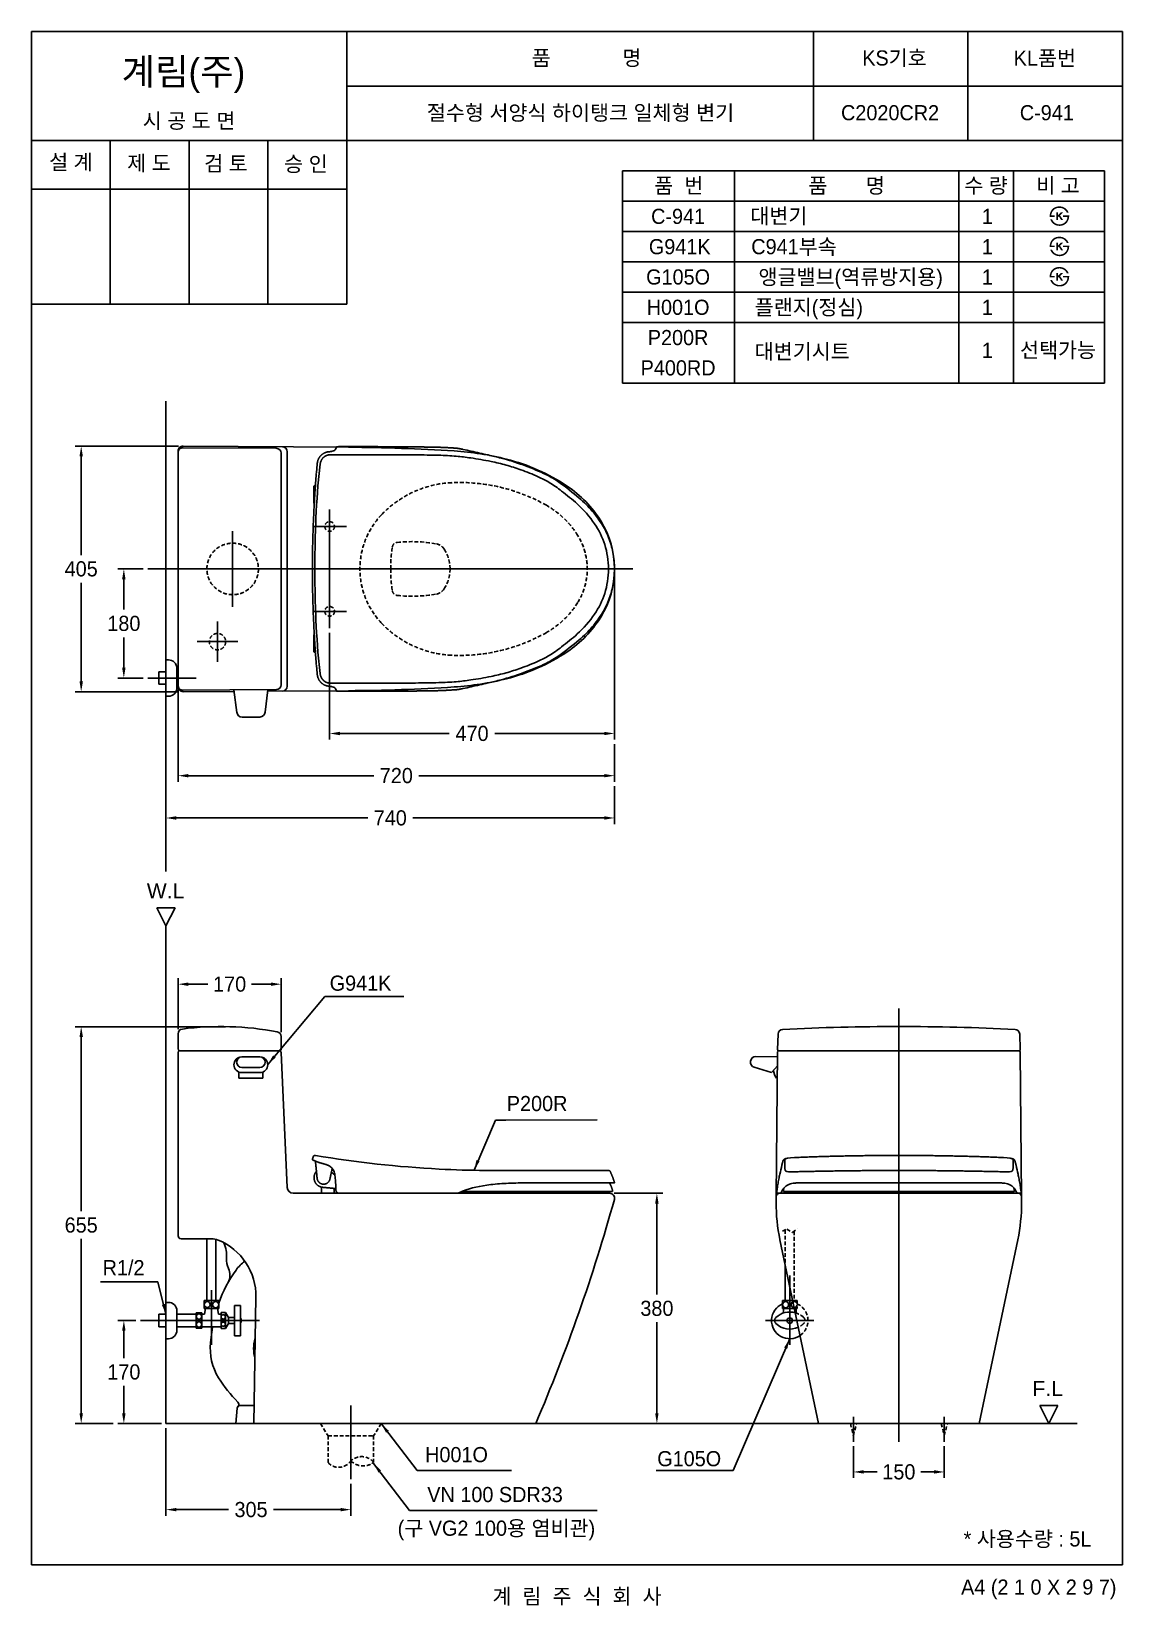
# Model space of a CAD drawing. Header units: millimetres. Extents: x 0 to 1800, y -67 to 2530.
import ezdxf
from ezdxf.enums import TextEntityAlignment as Align
from ezdxf.lldxf.tags import DXFTag

# ---------------------------------------------------------------- set-up
doc = ezdxf.new("R2010")
doc.units = ezdxf.units.MM
doc.linetypes.add('DASHED2', pattern=[9.525, 6.35, -3.175])
for name, color, linetype in [('TEXT', 7, 'Continuous'), ('내부선 및 부속', 4, 'Continuous'), ('도각라인', 255, 'Continuous'), ('외형선', 3, 'Continuous'), ('점선', 6, 'DASHED2'), ('중심선', 1, 'DASHED'), ('치수선', 7, 'Continuous')]:
    doc.layers.add(name, color=color, linetype=linetype)
doc.styles.add('____', font='')
doc.styles.add('타이틀', font='H2GTRM.TTF', dxfattribs={"height": 25})
doc.styles.get('____').set_extended_font_data('굴림')
tags = doc.linetypes.add('DASHDOT', pattern=[70, 31, -13, 13, -13]).pattern_tags.tags
tags[10:11] = [DXFTag(74, 4), DXFTag(75, 0), DXFTag(340, '0'), DXFTag(46, 0.0), DXFTag(50, 0.0), DXFTag(44, 0.0), DXFTag(45, 0.0)]
tags[8:9] = [DXFTag(74, 4), DXFTag(75, 0), DXFTag(340, '0'), DXFTag(46, 0.0), DXFTag(50, 0.0), DXFTag(44, 0.0), DXFTag(45, 0.0)]
tags[6:7] = [DXFTag(74, 4), DXFTag(75, 0), DXFTag(340, '0'), DXFTag(46, 0.0), DXFTag(50, 0.0), DXFTag(44, 0.0), DXFTag(45, 0.0)]
tags[4:5] = [DXFTag(74, 4), DXFTag(75, 0), DXFTag(340, '0'), DXFTag(46, 0.0), DXFTag(50, 0.0), DXFTag(44, 0.0), DXFTag(45, 0.0)]
tags = doc.linetypes.add('DASHED', pattern=[25.72, 12.86, -12.86]).pattern_tags.tags
tags[6:7] = [DXFTag(74, 4), DXFTag(75, 0), DXFTag(340, '0'), DXFTag(46, 0.0), DXFTag(50, 0.0), DXFTag(44, 0.0), DXFTag(45, 0.0)]
tags[4:5] = [DXFTag(74, 4), DXFTag(75, 0), DXFTag(340, '0'), DXFTag(46, 0.0), DXFTag(50, 0.0), DXFTag(44, 0.0), DXFTag(45, 0.0)]
doc.dimstyles.new('MSADIM', dxfattribs={"dimtxt": 33, "dimasz": 17, "dimexe": 10, "dimexo": 7.5, "dimgap": 10, "dimtad": 0, "dimtih": 1, "dimtoh": 1, "dimdec": 0, "dimzin": 1, "dimdsep": 46, "dimtxsty": '____', "dimcen": 11.25, "dimadec": 0, "dimazin": 0, "dimtfac": 1, "dimtdec": 0, "dimtix": 1, "dimtmove": 0, "dimatfit": 3, "dimfxl": 1, "dimtolj": 1, "dimtzin": 1, "dimarcsym": 0})

msp = doc.modelspace()

# ---------------------------------------------------------------- texts
at = {"layer": 'TEXT', "style": '타이틀'}
for s, p in [('품             명', (915.7, 2486.4)), ('KS기호', (1423.8, 2486.3)), ('KL품번', (1671.8, 2486.1)), ('시 공 도 면', (259.9, 2382.7)), ('절수형 서양식 하이탱크 일체형 변기', (905.8, 2396)), ('C2020CR2', (1416.5, 2396)), ('C-941', (1675.1, 2396)), ('설 계', (65, 2314.6)), ('제 도', (193.8, 2312.9)), ('검 토', (320.8, 2312.3)), ('승 인', (452.7, 2311.4)), ('품  번', (1067.9, 2275.7)), ('품       명', (1344.8, 2275.7)), ('수 량', (1574.8, 2275.7)), ('비 고', (1693.6, 2275.7)), ('C-941', (1066.8, 2225)), ('대변기', (1233.1, 2225.6)), ('1', (1577, 2225)), ('G941K', (1069.5, 2175)), ('C941부속', (1258, 2175)), ('1', (1577, 2174.9)), ('G105O', (1066.8, 2125)), ('앵글밸브(역류방지용)', (1351.5, 2125)), ('1', (1577, 2124.9)), ('H001O', (1066.8, 2075)), ('플랜지(정심)', (1282.5, 2075)), ('1', (1577, 2075)), ('P200R', (1066.8, 2025)), ('대변기시트', (1271.6, 2002.1)), ('1', (1577, 2004)), ('선택가능', (1693.7, 2004.5)), ('P400RD', (1066.8, 1975)), ('* 사용수량 : 5L', (1643.3, 42.9)), ('계  림  주  식  회  사', (900, -51.7))]:
    msp.add_text(s, height=25, dxfattribs=at).set_placement(p, align=Align.MIDDLE_CENTER)
msp.add_text('계림(주)', height=44, dxfattribs=at).set_placement((148.7, 2441.8))
msp.add_text('A4 (2 1 0 X 2 9 7)', height=25, dxfattribs=at).set_placement((1790, -36.5), align=Align.MIDDLE_RIGHT)
at = {"layer": 'TEXT', "char_height": 25, "attachment_point": 1, "line_spacing_factor": 0.963855, "style": '타이틀'}
for s, insert, width in [('\\fArial;W.L', (190.2, 1124.8), 248.993), ('\\A1;G941K', (492, 972.4), 248.993), ('\\A1;P200R', (784.2, 773.8), 248.993), ('\\fArial;F.L', (1651.3, 303.7), 248.993), ('\\A1; G105O', (1023.3, 187.9), 248.993), ('\\A1;VN 100 SDR33', (653, 128.7), 379.657), ('\\A1;(구 VG2 100{\\fGulim|b0|i0|c129|p50;용 염비관)}', (604.1, 73.2), 379.657)]:
    msp.add_mtext(s, dxfattribs=dict(at, insert=insert, width=width))
at = {"layer": '치수선', "linetype": 'Continuous', "char_height": 25, "attachment_point": 1, "line_spacing_factor": 0.963855, "style": '타이틀'}
for s, insert, width in [('\\A1;R1/2', (117.4, 503), 248.993), ('\\A1; H001O', (640.3, 194.6), 361.787)]:
    msp.add_mtext(s, dxfattribs=dict(at, insert=insert, width=width))

# ---------------------------------------------------------------- blocks, each defined once
blk = doc.blocks.new('*D2')
at = {"layer": '치수선', "color": 0, "linetype": 'Continuous', "lineweight": -2, "transparency": 16777216}
for p, q in [((961.9, 1635.8), (961.9, 1361.8)), ((491.9, 1537.8), (491.9, 1361.8)), ((508.9, 1371.8), (689.3, 1371.8)), ((944.9, 1371.8), (764.6, 1371.8))]:
    blk.add_line(p, q, dxfattribs=at)
at = {"layer": '치수선', "color": 0, "linetype": 'Continuous', "transparency": 16777216}
for points in [[(508.9, 1374.6), (508.9, 1369), (491.9, 1371.8)], [(944.9, 1374.6), (944.9, 1369), (961.9, 1371.8)]]:
    blk.add_solid(points, dxfattribs=at)
at = {"layer": '치수선', "color": 0, "linetype": 'Continuous', "transparency": 16777216, "insert": (726.9, 1371.8), "char_height": 25, "attachment_point": 5, "style": '____'}
blk.add_mtext('\\A1;470', dxfattribs=at)
blk = doc.blocks.new('*D3')
at = {"layer": '치수선', "color": 0, "linetype": 'Continuous', "lineweight": -2, "transparency": 16777216}
for p, q in [((241.9, 1443.8), (241.9, 1292.2)), ((961.9, 1354.3), (961.9, 1292.2)), ((258.9, 1302.2), (564.8, 1302.2)), ((944.9, 1302.2), (639.1, 1302.2))]:
    blk.add_line(p, q, dxfattribs=at)
at = {"layer": '치수선', "color": 0, "linetype": 'Continuous', "transparency": 16777216}
for points in [[(258.9, 1305), (258.9, 1299.4), (241.9, 1302.2)], [(944.9, 1305), (944.9, 1299.4), (961.9, 1302.2)]]:
    blk.add_solid(points, dxfattribs=at)
at = {"layer": '치수선', "color": 0, "linetype": 'Continuous', "transparency": 16777216, "insert": (601.9, 1302.2), "char_height": 25, "attachment_point": 5, "style": '____'}
blk.add_mtext('\\A1;720', dxfattribs=at)
blk = doc.blocks.new('*D4')
at = {"layer": '치수선', "color": 0, "linetype": 'Continuous', "lineweight": -2, "transparency": 16777216}
for p, q in [((961.9, 1284.7), (961.9, 1222.4)), ((221.9, 1239.2), (221.9, 1242.4)), ((238.9, 1232.4), (554.8, 1232.4)), ((944.9, 1232.4), (629.1, 1232.4))]:
    blk.add_line(p, q, dxfattribs=at)
at = {"layer": '치수선', "color": 0, "linetype": 'Continuous', "transparency": 16777216}
for points in [[(238.9, 1235.3), (238.9, 1229.6), (221.9, 1232.4)], [(944.9, 1235.3), (944.9, 1229.6), (961.9, 1232.4)]]:
    blk.add_solid(points, dxfattribs=at)
at = {"layer": '치수선', "color": 0, "linetype": 'Continuous', "transparency": 16777216, "insert": (591.9, 1232.4), "char_height": 25, "attachment_point": 5, "style": '____'}
blk.add_mtext('\\A1;740', dxfattribs=at)
blk = doc.blocks.new('*D5')
at = {"layer": '치수선', "color": 0, "linetype": 'Continuous', "lineweight": -2, "transparency": 16777216}
for p, q in [((184.4, 1643.3), (142.4, 1643.3)), ((152.4, 1626.3), (152.4, 1576.1)), ((152.4, 1480.3), (152.4, 1530.4)), ((184.4, 1463.3), (142.4, 1463.3))]:
    blk.add_line(p, q, dxfattribs=at)
at = {"layer": '치수선', "color": 0, "linetype": 'Continuous', "transparency": 16777216}
for points in [[(149.5, 1626.3), (155.2, 1626.3), (152.4, 1643.3)], [(149.5, 1480.3), (155.2, 1480.3), (152.4, 1463.3)]]:
    blk.add_solid(points, dxfattribs=at)
at = {"layer": '치수선', "color": 0, "linetype": 'Continuous', "transparency": 16777216, "insert": (152.4, 1553.3), "char_height": 25, "attachment_point": 5, "style": '____'}
blk.add_mtext('\\A1;180', dxfattribs=at)
blk = doc.blocks.new('*D6')
at = {"layer": '치수선', "color": 0, "linetype": 'Continuous', "lineweight": -2, "transparency": 16777216}
for p, q in [((242.4, 1845.8), (72, 1845.8)), ((82, 1828.8), (82, 1666.1)), ((82, 1457.8), (82, 1620.4)), ((242.4, 1440.8), (72, 1440.8))]:
    blk.add_line(p, q, dxfattribs=at)
at = {"layer": '치수선', "color": 0, "linetype": 'Continuous', "transparency": 16777216}
for points in [[(79.2, 1828.8), (84.9, 1828.8), (82, 1845.8)], [(79.2, 1457.8), (84.9, 1457.8), (82, 1440.8)]]:
    blk.add_solid(points, dxfattribs=at)
at = {"layer": '치수선', "color": 0, "linetype": 'Continuous', "transparency": 16777216, "insert": (82, 1643.3), "char_height": 25, "attachment_point": 5, "style": '____'}
blk.add_mtext('\\A1;405', dxfattribs=at)
blk = doc.blocks.new('*D7')
at = {"layer": '치수선', "color": 0, "linetype": 'Continuous', "lineweight": -2, "transparency": 16777216}
for p, q in [((241.9, 883.8), (241.9, 968.2)), ((411.9, 879.2), (411.9, 968.2)), ((258.9, 958.2), (291, 958.2)), ((394.9, 958.2), (362.9, 958.2))]:
    blk.add_line(p, q, dxfattribs=at)
at = {"layer": '치수선', "color": 0, "linetype": 'Continuous', "transparency": 16777216}
for points in [[(258.9, 961), (258.9, 955.3), (241.9, 958.2)], [(394.9, 961), (394.9, 955.3), (411.9, 958.2)]]:
    blk.add_solid(points, dxfattribs=at)
at = {"layer": '치수선', "color": 0, "linetype": 'Continuous', "transparency": 16777216, "insert": (326.9, 958.2), "char_height": 25, "attachment_point": 5, "style": '____'}
blk.add_mtext('\\A1;170', dxfattribs=at)
blk = doc.blocks.new('*D8')
at = {"layer": '치수선', "color": 0, "linetype": 'Continuous', "lineweight": -2, "transparency": 16777216}
for p, q in [((172.4, 403.3), (142.4, 403.3)), ((152.4, 386.3), (152.4, 341.2)), ((152.4, 250.3), (152.4, 295.5)), ((214.4, 233.3), (142.4, 233.3))]:
    blk.add_line(p, q, dxfattribs=at)
at = {"layer": '치수선', "color": 0, "linetype": 'Continuous', "transparency": 16777216}
for points in [[(149.5, 386.3), (155.2, 386.3), (152.4, 403.3)], [(149.5, 250.3), (155.2, 250.3), (152.4, 233.3)]]:
    blk.add_solid(points, dxfattribs=at)
at = {"layer": '치수선', "color": 0, "linetype": 'Continuous', "transparency": 16777216, "insert": (152.4, 318.3), "char_height": 25, "attachment_point": 5, "style": '____'}
blk.add_mtext('\\A1;170', dxfattribs=at)
blk = doc.blocks.new('*D9')
at = {"layer": '치수선', "color": 0, "linetype": 'Continuous', "lineweight": -2, "transparency": 16777216}
for p, q in [((319.9, 888.1), (72, 888.1)), ((82, 871.1), (82, 583.5)), ((82, 250.3), (82, 537.9)), ((134.9, 233.3), (72, 233.3))]:
    blk.add_line(p, q, dxfattribs=at)
at = {"layer": '치수선', "color": 0, "linetype": 'Continuous', "transparency": 16777216}
for points in [[(79.2, 871.1), (84.9, 871.1), (82, 888.1)], [(79.2, 250.3), (84.9, 250.3), (82, 233.3)]]:
    blk.add_solid(points, dxfattribs=at)
at = {"layer": '치수선', "color": 0, "linetype": 'Continuous', "transparency": 16777216, "insert": (82, 560.7), "char_height": 25, "attachment_point": 5, "style": '____'}
blk.add_mtext('\\A1;655', dxfattribs=at)
blk = doc.blocks.new('*D10')
at = {"layer": '치수선', "color": 0, "linetype": 'Continuous', "lineweight": -2, "transparency": 16777216}
for p, q in [((221.9, 225.8), (221.9, 81.3)), ((526.9, 134.1), (526.9, 81.3)), ((238.9, 91.3), (324.8, 91.3)), ((509.9, 91.3), (399.5, 91.3))]:
    blk.add_line(p, q, dxfattribs=at)
at = {"layer": '치수선', "color": 0, "linetype": 'Continuous', "transparency": 16777216}
for points in [[(238.9, 94.1), (238.9, 88.5), (221.9, 91.3)], [(509.9, 94.1), (509.9, 88.5), (526.9, 91.3)]]:
    blk.add_solid(points, dxfattribs=at)
at = {"layer": '치수선', "color": 0, "linetype": 'Continuous', "transparency": 16777216, "insert": (362.2, 91.3), "char_height": 25, "attachment_point": 5, "style": '____'}
blk.add_mtext('\\A1;305', dxfattribs=at)
blk = doc.blocks.new('*D11')
at = {"layer": '치수선', "color": 0, "linetype": 'Continuous', "lineweight": -2, "transparency": 16777216}
for p, q in [((961.4, 613.3), (1041.8, 613.3)), ((1031.8, 596.3), (1031.8, 446.1)), ((1031.8, 250.3), (1031.8, 400.5)), ((961.4, 233.3), (1041.8, 233.3))]:
    blk.add_line(p, q, dxfattribs=at)
at = {"layer": '치수선', "color": 0, "linetype": 'Continuous', "transparency": 16777216}
for points in [[(1028.9, 596.3), (1034.6, 596.3), (1031.8, 613.3)], [(1028.9, 250.3), (1034.6, 250.3), (1031.8, 233.3)]]:
    blk.add_solid(points, dxfattribs=at)
at = {"layer": '치수선', "color": 0, "linetype": 'Continuous', "transparency": 16777216, "insert": (1031.8, 423.3), "char_height": 25, "attachment_point": 5, "style": '____'}
blk.add_mtext('\\A1;380', dxfattribs=at)
blk = doc.blocks.new('*D12')
at = {"layer": '치수선', "color": 0, "linetype": 'Continuous', "lineweight": -2, "transparency": 16777216}
for p, q in [((1356, 195.8), (1356, 143.5)), ((1506, 195.8), (1506, 143.5)), ((1373, 153.5), (1395.1, 153.5)), ((1489, 153.5), (1467, 153.5))]:
    blk.add_line(p, q, dxfattribs=at)
at = {"layer": '치수선', "color": 0, "linetype": 'Continuous', "transparency": 16777216}
for points in [[(1373, 156.4), (1373, 150.7), (1356, 153.5)], [(1489, 156.4), (1489, 150.7), (1506, 153.5)]]:
    blk.add_solid(points, dxfattribs=at)
at = {"layer": '치수선', "color": 0, "linetype": 'Continuous', "transparency": 16777216, "insert": (1431, 153.5), "char_height": 25, "attachment_point": 5, "style": '____'}
blk.add_mtext('\\A1;150', dxfattribs=at)

# ---------------------------------------------------------------- dimensions: what is measured, and where the dimension line sits
at = {"layer": '치수선', "linetype": 'Continuous'}
for base, p1, p2, picture, middle in [((82, 1845.8), (249.9, 1440.8), (249.9, 1845.8), '*D6', (82, 1643.3)), ((152.4, 1463.3), (191.9, 1643.3), (191.9, 1463.3), '*D5', (152.4, 1553.3)), ((1031.8, 233.3), (953.9, 613.3), (953.9, 233.3), '*D11', (1031.8, 423.3))]:
    dim = msp.add_linear_dim(base=base, p1=p1, p2=p2, angle=90, dimstyle='MSADIM', override={"dimtxt": 25}, dxfattribs=at)
    dim.commit()
    dim.dimension.update_dxf_attribs({"geometry": picture, "text_midpoint": middle, "dimtype": 160})
for base, p1, p2, picture, middle in [((961.9, 1371.8), (491.9, 1545.3), (961.9, 1643.3), '*D2', (726.9, 1371.8)), ((961.9, 1302.2), (241.9, 1451.3), (961.9, 1361.8), '*D3', (601.9, 1302.2)), ((221.9, 1232.4), (961.9, 1292.2), (221.9, 1231.7), '*D4', (591.9, 1232.4)), ((411.9, 958.2), (241.9, 876.3), (411.9, 871.7), '*D7', (326.9, 958.2)), ((526.9, 91.3), (221.9, 233.3), (526.9, 141.6), '*D10', (362.2, 91.3))]:
    dim = msp.add_linear_dim(base=base, p1=p1, p2=p2, dimstyle='MSADIM', override={"dimtxt": 25}, dxfattribs=at)
    dim.commit()
    dim.dimension.update_dxf_attribs({"geometry": picture, "text_midpoint": middle, "dimtype": 160})
for base, p1, p2, picture, middle in [((82, 233.3), (327.4, 888.1), (142.4, 233.3), '*D9', (82, 560.7)), ((152.4, 233.3), (179.9, 403.3), (221.9, 233.3), '*D8', (152.4, 318.3))]:
    dim = msp.add_linear_dim(base=base, p1=p1, p2=p2, angle=90, dimstyle='MSADIM', override={"dimtxt": 25}, dxfattribs=at)
    dim.commit()
    dim.dimension.update_dxf_attribs({"geometry": picture, "text_midpoint": middle})
dim = msp.add_linear_dim(base=(1506, 153.5), p1=(1356, 203.3), p2=(1506, 203.3), dimstyle='MSADIM', override={"dimtxt": 25}, dxfattribs=at)
dim.commit()
dim.dimension.update_dxf_attribs({"geometry": '*D12', "text_midpoint": (1431, 153.5)})

# ---------------------------------------------------------------- hatches: boundary and pattern name
at = {"layer": 'TEXT'}
for points in [[(1679.9, 2224.2), (1679.8, 2224.6), (1679.8, 2225), (1679.8, 2225.4), (1679.8, 2225.8), (1679.8, 2226.2), (1679.9, 2226.6), (1679.9, 2227), (1679.9, 2227.4), (1680, 2227.8), (1680, 2228.2), (1680.1, 2228.6), (1680.2, 2229), (1680.3, 2229.4), (1680.4, 2229.8), (1680.5, 2230.1), (1680.6, 2230.5), (1680.7, 2230.9), (1680.8, 2231.3), (1681, 2231.7), (1681.1, 2232), (1681.3, 2232.4), (1681.4, 2232.7), (1681.6, 2233.1), (1681.8, 2233.4), (1682, 2233.8), (1682.1, 2234.1), (1682.4, 2234.4), (1682.6, 2234.8), (1682.8, 2235.1), (1683, 2235.4), (1683.2, 2235.7), (1683.8, 2236.3), (1684, 2236.6), (1684.3, 2236.9), (1684.6, 2237.2), (1684.9, 2237.5), (1685.2, 2237.8), (1685.5, 2238), (1685.8, 2238.3), (1686.1, 2238.5), (1686.4, 2238.7), (1686.8, 2239), (1687.1, 2239.2), (1687.4, 2239.4), (1687.8, 2239.6), (1688.2, 2239.8), (1688.5, 2239.9), (1688.9, 2240.1), (1689.3, 2240.3), (1689.7, 2240.5), (1690.2, 2240.6), (1690.6, 2240.7), (1691, 2240.9), (1691.5, 2241), (1691.9, 2241.1), (1692.4, 2241.2), (1692.8, 2241.2), (1693.3, 2241.3), (1693.8, 2241.4), (1694.2, 2241.4), (1694.7, 2241.4), (1695.2, 2241.5), (1695.7, 2241.5), (1696.5, 2241.5), (1696.8, 2241.4), (1697.2, 2241.4), (1697.6, 2241.4), (1697.9, 2241.3), (1698.3, 2241.3), (1698.6, 2241.2), (1699, 2241.2), (1699.3, 2241.1), (1699.7, 2241), (1700, 2241), (1700.4, 2240.9), (1700.7, 2240.8), (1701, 2240.7), (1701.4, 2240.6), (1701.7, 2240.5), (1702, 2240.4), (1702.3, 2240.2), (1702.6, 2240.1), (1702.9, 2240), (1703.2, 2239.8), (1703.5, 2239.7), (1703.8, 2239.5), (1704.1, 2239.4), (1704.4, 2239.2), (1704.7, 2239), (1705, 2238.9), (1705.2, 2238.7), (1705.5, 2238.5), (1705.8, 2238.3), (1706.1, 2238.1), (1706.5, 2237.7), (1706.9, 2237.4), (1707.3, 2237), (1707.7, 2236.6), (1708, 2236.2), (1708.4, 2235.8), (1708.7, 2235.4), (1709.1, 2234.9), (1709.4, 2234.5), (1709.7, 2234), (1710, 2233.5), (1710.3, 2233), (1710.5, 2232.5), (1710.8, 2232), (1711, 2231.5), (1711.3, 2230.9), (1711.3, 2230.9), (1708.2, 2230.9), (1708.2, 2230.9), (1708.1, 2231.1), (1708, 2231.3), (1708, 2231.4), (1707.9, 2231.6), (1707.8, 2231.8), (1707.7, 2232), (1707.7, 2232.1), (1707.6, 2232.3), (1707.5, 2232.5), (1707.4, 2232.6), (1707.3, 2232.8), (1707.2, 2233), (1707.1, 2233.1), (1707, 2233.3), (1706.9, 2233.5), (1706.7, 2233.6), (1706.6, 2233.8), (1706.5, 2233.9), (1706.2, 2234.3), (1705.9, 2234.6), (1705.6, 2234.9), (1705.3, 2235.2), (1705, 2235.5), (1704.7, 2235.8), (1704.3, 2236.1), (1704.1, 2236.3), (1703.8, 2236.4), (1703.6, 2236.6), (1703.4, 2236.8), (1703.1, 2236.9), (1702.9, 2237.1), (1702.6, 2237.2), (1702.4, 2237.4), (1702.2, 2237.5), (1701.9, 2237.6), (1701.7, 2237.7), (1701.4, 2237.8), (1701.2, 2238), (1700.9, 2238.1), (1700.6, 2238.2), (1700.4, 2238.3), (1700.1, 2238.3), (1699.9, 2238.4), (1699.6, 2238.5), (1699.3, 2238.6), (1699.1, 2238.6), (1698.8, 2238.7), (1698.5, 2238.7), (1698.2, 2238.8), (1698, 2238.8), (1697.7, 2238.9), (1697.4, 2238.9), (1697.1, 2238.9), (1696.8, 2239), (1696.5, 2239), (1696.3, 2239), (1696, 2239), (1695.6, 2239), (1695.3, 2239), (1694.9, 2238.9), (1694.6, 2238.9), (1694.3, 2238.9), (1693.9, 2238.9), (1693.6, 2238.8), (1693.3, 2238.8), (1693, 2238.7), (1692.7, 2238.7), (1692.3, 2238.6), (1692, 2238.5), (1691.7, 2238.4), (1691.4, 2238.3), (1691.1, 2238.2), (1690.9, 2238.1), (1690.6, 2238), (1690.3, 2237.9), (1690, 2237.8), (1689.7, 2237.7), (1689.4, 2237.5), (1689.2, 2237.4), (1688.9, 2237.3), (1688.7, 2237.1), (1688.4, 2236.9), (1688.1, 2236.8), (1687.9, 2236.6), (1687.6, 2236.4), (1687.4, 2236.2), (1687.2, 2236), (1686.9, 2235.8), (1686.7, 2235.6), (1686.5, 2235.4), (1686.2, 2235.2), (1686, 2235), (1685.8, 2234.7), (1685.6, 2234.5), (1685.4, 2234.3), (1685.2, 2234), (1685, 2233.8), (1684.8, 2233.5), (1684.7, 2233.3), (1684.5, 2233), (1684.3, 2232.7), (1684.2, 2232.5), (1684, 2232.2), (1683.9, 2231.9), (1683.8, 2231.6), (1683.7, 2231.3), (1683.5, 2231.1), (1683.4, 2230.8), (1683.3, 2230.5), (1683.2, 2230.2), (1683.1, 2229.8), (1683, 2229.5), (1683, 2229.2), (1682.9, 2228.9), (1682.8, 2228.6), (1682.8, 2228.2), (1682.7, 2227.9), (1682.7, 2227.6), (1682.7, 2227.2), (1682.6, 2226.9), (1682.6, 2226.5), (1682.6, 2226.5), (1687.8, 2226.5), (1687.8, 2226.5), (1687.8, 2226.5), (1687.8, 2224.2), (1687.8, 2224.2), (1687.8, 2224.2), (1679.9, 2224.2)], [(1712, 2226.5), (1712, 2226.1), (1712, 2225.6), (1712, 2225.2), (1712, 2224.8), (1711.9, 2224.3), (1711.9, 2223.9), (1711.9, 2223.5), (1711.8, 2223.1), (1711.7, 2222.7), (1711.6, 2222.2), (1711.6, 2221.8), (1711.5, 2221.4), (1711.3, 2221), (1711.2, 2220.6), (1711.1, 2220.2), (1711, 2219.8), (1710.8, 2219.4), (1710.7, 2219), (1710.5, 2218.7), (1710.4, 2218.3), (1710.2, 2217.9), (1710, 2217.6), (1709.8, 2217.2), (1709.6, 2216.9), (1709.4, 2216.5), (1709.2, 2216.2), (1709, 2215.9), (1708.8, 2215.5), (1708.5, 2215.2), (1708.3, 2214.9), (1708, 2214.6), (1707.8, 2214.3), (1707.5, 2214), (1707.2, 2213.7), (1707, 2213.5), (1706.7, 2213.2), (1706.4, 2212.9), (1706.1, 2212.7), (1705.8, 2212.4), (1705.5, 2212.2), (1705.2, 2212), (1704.8, 2211.8), (1704.5, 2211.6), (1704.2, 2211.4), (1703.8, 2211.2), (1703.5, 2211), (1703.1, 2210.8), (1702.8, 2210.7), (1702.4, 2210.5), (1702.1, 2210.3), (1701.7, 2210.2), (1701.3, 2210.1), (1700.9, 2209.9), (1700.5, 2209.8), (1700.2, 2209.7), (1699.8, 2209.6), (1699.4, 2209.6), (1699, 2209.5), (1698.6, 2209.4), (1698.2, 2209.4), (1697.8, 2209.4), (1697.4, 2209.3), (1697, 2209.3), (1696.6, 2209.3), (1695.9, 2209.3), (1695.3, 2209.3), (1694.6, 2209.4), (1694, 2209.5), (1693.3, 2209.5), (1693, 2209.6), (1692.7, 2209.7), (1692.4, 2209.7), (1692.1, 2209.8), (1691.8, 2209.9), (1691.5, 2209.9), (1691.2, 2210), (1691, 2210.1), (1690.7, 2210.2), (1690.4, 2210.3), (1690.1, 2210.4), (1689.8, 2210.5), (1689.5, 2210.6), (1689.3, 2210.7), (1689, 2210.9), (1688.7, 2211), (1688.5, 2211.1), (1688.2, 2211.3), (1687.9, 2211.4), (1687.7, 2211.6), (1687.4, 2211.7), (1686.9, 2212), (1686.6, 2212.2), (1686.4, 2212.4), (1686.1, 2212.6), (1685.9, 2212.8), (1685.6, 2213), (1685.4, 2213.2), (1685.1, 2213.4), (1684.9, 2213.6), (1684.7, 2213.8), (1684.5, 2214.1), (1684.2, 2214.3), (1684, 2214.5), (1683.8, 2214.8), (1683.6, 2215), (1683.4, 2215.2), (1683.2, 2215.5), (1683, 2215.8), (1682.8, 2216), (1682.6, 2216.3), (1682.5, 2216.6), (1682.3, 2216.8), (1682.1, 2217.1), (1681.9, 2217.4), (1681.8, 2217.7), (1681.6, 2218), (1681.5, 2218.3), (1681.3, 2218.6), (1681, 2219.2), (1680.8, 2219.9), (1680.8, 2219.9), (1683.7, 2219.9), (1683.7, 2219.9), (1683.9, 2219.4), (1684.2, 2219), (1684.4, 2218.6), (1684.6, 2218.2), (1684.9, 2217.9), (1685.1, 2217.5), (1685.4, 2217.1), (1685.7, 2216.8), (1685.9, 2216.5), (1686.2, 2216.1), (1686.5, 2215.8), (1686.8, 2215.5), (1687.1, 2215.2), (1687.4, 2215), (1687.7, 2214.7), (1688, 2214.5), (1688.2, 2214.3), (1688.4, 2214.1), (1688.7, 2214), (1688.9, 2213.8), (1689.1, 2213.7), (1689.4, 2213.5), (1689.6, 2213.4), (1689.9, 2213.2), (1690.1, 2213.1), (1690.4, 2213), (1690.6, 2212.9), (1690.9, 2212.8), (1691.1, 2212.7), (1691.4, 2212.6), (1691.7, 2212.5), (1691.9, 2212.4), (1692.2, 2212.3), (1692.5, 2212.3), (1692.7, 2212.2), (1693, 2212.1), (1693.3, 2212.1), (1693.6, 2212), (1693.9, 2212), (1694.2, 2212), (1694.5, 2211.9), (1694.8, 2211.9), (1695.1, 2211.9), (1695.4, 2211.9), (1695.7, 2211.9), (1696, 2211.9), (1696.3, 2211.9), (1697.1, 2211.9), (1697.4, 2211.9), (1697.7, 2212), (1698, 2212), (1698.2, 2212), (1698.5, 2212), (1698.7, 2212.1), (1699, 2212.1), (1699.3, 2212.2), (1699.5, 2212.2), (1699.8, 2212.3), (1700, 2212.4), (1700.3, 2212.5), (1700.5, 2212.5), (1700.8, 2212.6), (1701, 2212.7), (1701.3, 2212.8), (1701.5, 2212.9), (1701.8, 2213), (1702, 2213.1), (1702.3, 2213.3), (1702.5, 2213.4), (1702.7, 2213.5), (1703, 2213.7), (1703.2, 2213.8), (1703.4, 2213.9), (1703.7, 2214.1), (1703.9, 2214.3), (1704.1, 2214.4), (1704.3, 2214.6), (1704.6, 2214.8), (1704.8, 2215), (1705.1, 2215.2), (1705.3, 2215.4), (1705.6, 2215.7), (1705.8, 2215.9), (1706, 2216.1), (1706.2, 2216.4), (1706.4, 2216.6), (1706.6, 2216.9), (1706.8, 2217.1), (1707, 2217.4), (1707.2, 2217.7), (1707.3, 2218), (1707.5, 2218.2), (1707.7, 2218.5), (1707.8, 2218.8), (1708, 2219.1), (1708.1, 2219.4), (1708.2, 2219.7), (1708.3, 2220), (1708.4, 2220.4), (1708.6, 2220.7), (1708.7, 2221), (1708.7, 2221.3), (1708.8, 2221.7), (1708.9, 2222), (1709, 2222.4), (1709, 2222.7), (1709.1, 2223.1), (1709.1, 2223.4), (1709.2, 2223.8), (1709.2, 2224.2), (1709.2, 2224.2), (1701.8, 2224.2), (1701.8, 2224.2), (1701.8, 2224.2), (1701.8, 2226.5), (1701.8, 2226.5), (1701.8, 2226.5), (1712, 2226.5)], [(1693.6, 2227.2), (1698.4, 2231.6), (1702.3, 2231.6), (1696.9, 2226.6), (1701.9, 2219.1), (1698.6, 2219.1), (1695, 2224.8), (1693.6, 2223.6), (1693.6, 2219.1), (1690.7, 2219.1), (1690.7, 2231.7), (1693.6, 2231.7)], [(1679.9, 2174.2), (1679.8, 2174.6), (1679.8, 2175), (1679.8, 2175.4), (1679.8, 2175.8), (1679.8, 2176.2), (1679.9, 2176.6), (1679.9, 2177), (1679.9, 2177.4), (1680, 2177.8), (1680, 2178.2), (1680.1, 2178.6), (1680.2, 2179), (1680.3, 2179.4), (1680.4, 2179.8), (1680.5, 2180.1), (1680.6, 2180.5), (1680.7, 2180.9), (1680.8, 2181.3), (1681, 2181.7), (1681.1, 2182), (1681.3, 2182.4), (1681.4, 2182.7), (1681.6, 2183.1), (1681.8, 2183.4), (1682, 2183.8), (1682.1, 2184.1), (1682.4, 2184.4), (1682.6, 2184.8), (1682.8, 2185.1), (1683, 2185.4), (1683.2, 2185.7), (1683.8, 2186.3), (1684, 2186.6), (1684.3, 2186.9), (1684.6, 2187.2), (1684.9, 2187.5), (1685.2, 2187.8), (1685.5, 2188), (1685.8, 2188.3), (1686.1, 2188.5), (1686.4, 2188.7), (1686.8, 2189), (1687.1, 2189.2), (1687.4, 2189.4), (1687.8, 2189.6), (1688.2, 2189.8), (1688.5, 2189.9), (1688.9, 2190.1), (1689.3, 2190.3), (1689.7, 2190.5), (1690.2, 2190.6), (1690.6, 2190.7), (1691, 2190.9), (1691.5, 2191), (1691.9, 2191.1), (1692.4, 2191.2), (1692.8, 2191.2), (1693.3, 2191.3), (1693.8, 2191.4), (1694.2, 2191.4), (1694.7, 2191.4), (1695.2, 2191.5), (1695.7, 2191.5), (1696.5, 2191.5), (1696.8, 2191.4), (1697.2, 2191.4), (1697.6, 2191.4), (1697.9, 2191.3), (1698.3, 2191.3), (1698.6, 2191.2), (1699, 2191.2), (1699.3, 2191.1), (1699.7, 2191), (1700, 2191), (1700.4, 2190.9), (1700.7, 2190.8), (1701, 2190.7), (1701.4, 2190.6), (1701.7, 2190.5), (1702, 2190.4), (1702.3, 2190.2), (1702.6, 2190.1), (1702.9, 2190), (1703.2, 2189.8), (1703.5, 2189.7), (1703.8, 2189.5), (1704.1, 2189.4), (1704.4, 2189.2), (1704.7, 2189), (1705, 2188.9), (1705.2, 2188.7), (1705.5, 2188.5), (1705.8, 2188.3), (1706.1, 2188.1), (1706.5, 2187.7), (1706.9, 2187.4), (1707.3, 2187), (1707.7, 2186.6), (1708, 2186.2), (1708.4, 2185.8), (1708.7, 2185.4), (1709.1, 2184.9), (1709.4, 2184.5), (1709.7, 2184), (1710, 2183.5), (1710.3, 2183), (1710.5, 2182.5), (1710.8, 2182), (1711, 2181.5), (1711.3, 2180.9), (1711.3, 2180.9), (1708.2, 2180.9), (1708.2, 2180.9), (1708.1, 2181.1), (1708, 2181.3), (1708, 2181.4), (1707.9, 2181.6), (1707.8, 2181.8), (1707.7, 2182), (1707.7, 2182.1), (1707.6, 2182.3), (1707.5, 2182.5), (1707.4, 2182.6), (1707.3, 2182.8), (1707.2, 2183), (1707.1, 2183.1), (1707, 2183.3), (1706.9, 2183.5), (1706.7, 2183.6), (1706.6, 2183.8), (1706.5, 2183.9), (1706.2, 2184.3), (1705.9, 2184.6), (1705.6, 2184.9), (1705.3, 2185.2), (1705, 2185.5), (1704.7, 2185.8), (1704.3, 2186.1), (1704.1, 2186.3), (1703.8, 2186.4), (1703.6, 2186.6), (1703.4, 2186.8), (1703.1, 2186.9), (1702.9, 2187.1), (1702.6, 2187.2), (1702.4, 2187.4), (1702.2, 2187.5), (1701.9, 2187.6), (1701.7, 2187.7), (1701.4, 2187.8), (1701.2, 2188), (1700.9, 2188.1), (1700.6, 2188.2), (1700.4, 2188.3), (1700.1, 2188.3), (1699.9, 2188.4), (1699.6, 2188.5), (1699.3, 2188.6), (1699.1, 2188.6), (1698.8, 2188.7), (1698.5, 2188.7), (1698.2, 2188.8), (1698, 2188.8), (1697.7, 2188.9), (1697.4, 2188.9), (1697.1, 2188.9), (1696.8, 2189), (1696.5, 2189), (1696.3, 2189), (1696, 2189), (1695.6, 2189), (1695.3, 2189), (1694.9, 2188.9), (1694.6, 2188.9), (1694.3, 2188.9), (1693.9, 2188.9), (1693.6, 2188.8), (1693.3, 2188.8), (1693, 2188.7), (1692.7, 2188.7), (1692.3, 2188.6), (1692, 2188.5), (1691.7, 2188.4), (1691.4, 2188.3), (1691.1, 2188.2), (1690.9, 2188.1), (1690.6, 2188), (1690.3, 2187.9), (1690, 2187.8), (1689.7, 2187.7), (1689.4, 2187.5), (1689.2, 2187.4), (1688.9, 2187.3), (1688.7, 2187.1), (1688.4, 2186.9), (1688.1, 2186.8), (1687.9, 2186.6), (1687.6, 2186.4), (1687.4, 2186.2), (1687.2, 2186), (1686.9, 2185.8), (1686.7, 2185.6), (1686.5, 2185.4), (1686.2, 2185.2), (1686, 2185), (1685.8, 2184.7), (1685.6, 2184.5), (1685.4, 2184.3), (1685.2, 2184), (1685, 2183.8), (1684.8, 2183.5), (1684.7, 2183.3), (1684.5, 2183), (1684.3, 2182.7), (1684.2, 2182.5), (1684, 2182.2), (1683.9, 2181.9), (1683.8, 2181.6), (1683.7, 2181.3), (1683.5, 2181.1), (1683.4, 2180.8), (1683.3, 2180.5), (1683.2, 2180.2), (1683.1, 2179.8), (1683, 2179.5), (1683, 2179.2), (1682.9, 2178.9), (1682.8, 2178.6), (1682.8, 2178.2), (1682.7, 2177.9), (1682.7, 2177.6), (1682.7, 2177.2), (1682.6, 2176.9), (1682.6, 2176.5), (1682.6, 2176.5), (1687.8, 2176.5), (1687.8, 2176.5), (1687.8, 2176.5), (1687.8, 2174.2), (1687.8, 2174.2), (1687.8, 2174.2), (1679.9, 2174.2)], [(1693.6, 2177.2), (1698.4, 2181.6), (1702.3, 2181.6), (1696.9, 2176.6), (1701.9, 2169.1), (1698.6, 2169.1), (1695, 2174.8), (1693.6, 2173.6), (1693.6, 2169.1), (1690.7, 2169.1), (1690.7, 2181.7), (1693.6, 2181.7)], [(1712, 2176.5), (1712, 2176.1), (1712, 2175.6), (1712, 2175.2), (1712, 2174.8), (1711.9, 2174.3), (1711.9, 2173.9), (1711.9, 2173.5), (1711.8, 2173.1), (1711.7, 2172.7), (1711.6, 2172.2), (1711.6, 2171.8), (1711.5, 2171.4), (1711.3, 2171), (1711.2, 2170.6), (1711.1, 2170.2), (1711, 2169.8), (1710.8, 2169.4), (1710.7, 2169), (1710.5, 2168.7), (1710.4, 2168.3), (1710.2, 2167.9), (1710, 2167.6), (1709.8, 2167.2), (1709.6, 2166.9), (1709.4, 2166.5), (1709.2, 2166.2), (1709, 2165.9), (1708.8, 2165.5), (1708.5, 2165.2), (1708.3, 2164.9), (1708, 2164.6), (1707.8, 2164.3), (1707.5, 2164), (1707.2, 2163.7), (1707, 2163.5), (1706.7, 2163.2), (1706.4, 2162.9), (1706.1, 2162.7), (1705.8, 2162.4), (1705.5, 2162.2), (1705.2, 2162), (1704.8, 2161.8), (1704.5, 2161.6), (1704.2, 2161.4), (1703.8, 2161.2), (1703.5, 2161), (1703.1, 2160.8), (1702.8, 2160.7), (1702.4, 2160.5), (1702.1, 2160.3), (1701.7, 2160.2), (1701.3, 2160.1), (1700.9, 2159.9), (1700.5, 2159.8), (1700.2, 2159.7), (1699.8, 2159.6), (1699.4, 2159.6), (1699, 2159.5), (1698.6, 2159.4), (1698.2, 2159.4), (1697.8, 2159.4), (1697.4, 2159.3), (1697, 2159.3), (1696.6, 2159.3), (1695.9, 2159.3), (1695.3, 2159.3), (1694.6, 2159.4), (1694, 2159.5), (1693.3, 2159.5), (1693, 2159.6), (1692.7, 2159.7), (1692.4, 2159.7), (1692.1, 2159.8), (1691.8, 2159.9), (1691.5, 2159.9), (1691.2, 2160), (1691, 2160.1), (1690.7, 2160.2), (1690.4, 2160.3), (1690.1, 2160.4), (1689.8, 2160.5), (1689.5, 2160.6), (1689.3, 2160.7), (1689, 2160.9), (1688.7, 2161), (1688.5, 2161.1), (1688.2, 2161.3), (1687.9, 2161.4), (1687.7, 2161.6), (1687.4, 2161.7), (1686.9, 2162), (1686.6, 2162.2), (1686.4, 2162.4), (1686.1, 2162.6), (1685.9, 2162.8), (1685.6, 2163), (1685.4, 2163.2), (1685.1, 2163.4), (1684.9, 2163.6), (1684.7, 2163.8), (1684.5, 2164.1), (1684.2, 2164.3), (1684, 2164.5), (1683.8, 2164.8), (1683.6, 2165), (1683.4, 2165.2), (1683.2, 2165.5), (1683, 2165.8), (1682.8, 2166), (1682.6, 2166.3), (1682.5, 2166.6), (1682.3, 2166.8), (1682.1, 2167.1), (1681.9, 2167.4), (1681.8, 2167.7), (1681.6, 2168), (1681.5, 2168.3), (1681.3, 2168.6), (1681, 2169.2), (1680.8, 2169.9), (1680.8, 2169.9), (1683.7, 2169.9), (1683.7, 2169.9), (1683.9, 2169.4), (1684.2, 2169), (1684.4, 2168.6), (1684.6, 2168.2), (1684.9, 2167.9), (1685.1, 2167.5), (1685.4, 2167.1), (1685.7, 2166.8), (1685.9, 2166.5), (1686.2, 2166.1), (1686.5, 2165.8), (1686.8, 2165.5), (1687.1, 2165.2), (1687.4, 2165), (1687.7, 2164.7), (1688, 2164.5), (1688.2, 2164.3), (1688.4, 2164.1), (1688.7, 2164), (1688.9, 2163.8), (1689.1, 2163.7), (1689.4, 2163.5), (1689.6, 2163.4), (1689.9, 2163.2), (1690.1, 2163.1), (1690.4, 2163), (1690.6, 2162.9), (1690.9, 2162.8), (1691.1, 2162.7), (1691.4, 2162.6), (1691.7, 2162.5), (1691.9, 2162.4), (1692.2, 2162.3), (1692.5, 2162.3), (1692.7, 2162.2), (1693, 2162.1), (1693.3, 2162.1), (1693.6, 2162), (1693.9, 2162), (1694.2, 2162), (1694.5, 2161.9), (1694.8, 2161.9), (1695.1, 2161.9), (1695.4, 2161.9), (1695.7, 2161.9), (1696, 2161.9), (1696.3, 2161.9), (1697.1, 2161.9), (1697.4, 2161.9), (1697.7, 2162), (1698, 2162), (1698.2, 2162), (1698.5, 2162), (1698.7, 2162.1), (1699, 2162.1), (1699.3, 2162.2), (1699.5, 2162.2), (1699.8, 2162.3), (1700, 2162.4), (1700.3, 2162.5), (1700.5, 2162.5), (1700.8, 2162.6), (1701, 2162.7), (1701.3, 2162.8), (1701.5, 2162.9), (1701.8, 2163), (1702, 2163.1), (1702.3, 2163.3), (1702.5, 2163.4), (1702.7, 2163.5), (1703, 2163.7), (1703.2, 2163.8), (1703.4, 2163.9), (1703.7, 2164.1), (1703.9, 2164.3), (1704.1, 2164.4), (1704.3, 2164.6), (1704.6, 2164.8), (1704.8, 2165), (1705.1, 2165.2), (1705.3, 2165.4), (1705.6, 2165.7), (1705.8, 2165.9), (1706, 2166.1), (1706.2, 2166.4), (1706.4, 2166.6), (1706.6, 2166.9), (1706.8, 2167.1), (1707, 2167.4), (1707.2, 2167.7), (1707.3, 2168), (1707.5, 2168.2), (1707.7, 2168.5), (1707.8, 2168.8), (1708, 2169.1), (1708.1, 2169.4), (1708.2, 2169.7), (1708.3, 2170), (1708.4, 2170.4), (1708.6, 2170.7), (1708.7, 2171), (1708.7, 2171.3), (1708.8, 2171.7), (1708.9, 2172), (1709, 2172.4), (1709, 2172.7), (1709.1, 2173.1), (1709.1, 2173.4), (1709.2, 2173.8), (1709.2, 2174.2), (1709.2, 2174.2), (1701.8, 2174.2), (1701.8, 2174.2), (1701.8, 2174.2), (1701.8, 2176.5), (1701.8, 2176.5), (1701.8, 2176.5), (1712, 2176.5)], [(1679.9, 2124.2), (1679.8, 2124.6), (1679.8, 2125), (1679.8, 2125.4), (1679.8, 2125.8), (1679.8, 2126.2), (1679.9, 2126.6), (1679.9, 2127), (1679.9, 2127.4), (1680, 2127.8), (1680, 2128.2), (1680.1, 2128.6), (1680.2, 2129), (1680.3, 2129.4), (1680.4, 2129.8), (1680.5, 2130.1), (1680.6, 2130.5), (1680.7, 2130.9), (1680.8, 2131.3), (1681, 2131.7), (1681.1, 2132), (1681.3, 2132.4), (1681.4, 2132.7), (1681.6, 2133.1), (1681.8, 2133.4), (1682, 2133.8), (1682.1, 2134.1), (1682.4, 2134.4), (1682.6, 2134.8), (1682.8, 2135.1), (1683, 2135.4), (1683.2, 2135.7), (1683.8, 2136.3), (1684, 2136.6), (1684.3, 2136.9), (1684.6, 2137.2), (1684.9, 2137.5), (1685.2, 2137.8), (1685.5, 2138), (1685.8, 2138.3), (1686.1, 2138.5), (1686.4, 2138.7), (1686.8, 2139), (1687.1, 2139.2), (1687.4, 2139.4), (1687.8, 2139.6), (1688.2, 2139.8), (1688.5, 2139.9), (1688.9, 2140.1), (1689.3, 2140.3), (1689.7, 2140.5), (1690.2, 2140.6), (1690.6, 2140.7), (1691, 2140.9), (1691.5, 2141), (1691.9, 2141.1), (1692.4, 2141.2), (1692.8, 2141.2), (1693.3, 2141.3), (1693.8, 2141.4), (1694.2, 2141.4), (1694.7, 2141.4), (1695.2, 2141.5), (1695.7, 2141.5), (1696.5, 2141.5), (1696.8, 2141.4), (1697.2, 2141.4), (1697.6, 2141.4), (1697.9, 2141.3), (1698.3, 2141.3), (1698.6, 2141.2), (1699, 2141.2), (1699.3, 2141.1), (1699.7, 2141), (1700, 2141), (1700.4, 2140.9), (1700.7, 2140.8), (1701, 2140.7), (1701.4, 2140.6), (1701.7, 2140.5), (1702, 2140.4), (1702.3, 2140.2), (1702.6, 2140.1), (1702.9, 2140), (1703.2, 2139.8), (1703.5, 2139.7), (1703.8, 2139.5), (1704.1, 2139.4), (1704.4, 2139.2), (1704.7, 2139), (1705, 2138.9), (1705.2, 2138.7), (1705.5, 2138.5), (1705.8, 2138.3), (1706.1, 2138.1), (1706.5, 2137.7), (1706.9, 2137.4), (1707.3, 2137), (1707.7, 2136.6), (1708, 2136.2), (1708.4, 2135.8), (1708.7, 2135.4), (1709.1, 2134.9), (1709.4, 2134.5), (1709.7, 2134), (1710, 2133.5), (1710.3, 2133), (1710.5, 2132.5), (1710.8, 2132), (1711, 2131.5), (1711.3, 2130.9), (1711.3, 2130.9), (1708.2, 2130.9), (1708.2, 2130.9), (1708.1, 2131.1), (1708, 2131.3), (1708, 2131.4), (1707.9, 2131.6), (1707.8, 2131.8), (1707.7, 2132), (1707.7, 2132.1), (1707.6, 2132.3), (1707.5, 2132.5), (1707.4, 2132.6), (1707.3, 2132.8), (1707.2, 2133), (1707.1, 2133.1), (1707, 2133.3), (1706.9, 2133.5), (1706.7, 2133.6), (1706.6, 2133.8), (1706.5, 2133.9), (1706.2, 2134.3), (1705.9, 2134.6), (1705.6, 2134.9), (1705.3, 2135.2), (1705, 2135.5), (1704.7, 2135.8), (1704.3, 2136.1), (1704.1, 2136.3), (1703.8, 2136.4), (1703.6, 2136.6), (1703.4, 2136.8), (1703.1, 2136.9), (1702.9, 2137.1), (1702.6, 2137.2), (1702.4, 2137.4), (1702.2, 2137.5), (1701.9, 2137.6), (1701.7, 2137.7), (1701.4, 2137.8), (1701.2, 2138), (1700.9, 2138.1), (1700.6, 2138.2), (1700.4, 2138.3), (1700.1, 2138.3), (1699.9, 2138.4), (1699.6, 2138.5), (1699.3, 2138.6), (1699.1, 2138.6), (1698.8, 2138.7), (1698.5, 2138.7), (1698.2, 2138.8), (1698, 2138.8), (1697.7, 2138.9), (1697.4, 2138.9), (1697.1, 2138.9), (1696.8, 2139), (1696.5, 2139), (1696.3, 2139), (1696, 2139), (1695.6, 2139), (1695.3, 2139), (1694.9, 2138.9), (1694.6, 2138.9), (1694.3, 2138.9), (1693.9, 2138.9), (1693.6, 2138.8), (1693.3, 2138.8), (1693, 2138.7), (1692.7, 2138.7), (1692.3, 2138.6), (1692, 2138.5), (1691.7, 2138.4), (1691.4, 2138.3), (1691.1, 2138.2), (1690.9, 2138.1), (1690.6, 2138), (1690.3, 2137.9), (1690, 2137.8), (1689.7, 2137.7), (1689.4, 2137.5), (1689.2, 2137.4), (1688.9, 2137.3), (1688.7, 2137.1), (1688.4, 2136.9), (1688.1, 2136.8), (1687.9, 2136.6), (1687.6, 2136.4), (1687.4, 2136.2), (1687.2, 2136), (1686.9, 2135.8), (1686.7, 2135.6), (1686.5, 2135.4), (1686.2, 2135.2), (1686, 2135), (1685.8, 2134.7), (1685.6, 2134.5), (1685.4, 2134.3), (1685.2, 2134), (1685, 2133.8), (1684.8, 2133.5), (1684.7, 2133.3), (1684.5, 2133), (1684.3, 2132.7), (1684.2, 2132.5), (1684, 2132.2), (1683.9, 2131.9), (1683.8, 2131.6), (1683.7, 2131.3), (1683.5, 2131.1), (1683.4, 2130.8), (1683.3, 2130.5), (1683.2, 2130.2), (1683.1, 2129.8), (1683, 2129.5), (1683, 2129.2), (1682.9, 2128.9), (1682.8, 2128.6), (1682.8, 2128.2), (1682.7, 2127.9), (1682.7, 2127.6), (1682.7, 2127.2), (1682.6, 2126.9), (1682.6, 2126.5), (1682.6, 2126.5), (1687.8, 2126.5), (1687.8, 2126.5), (1687.8, 2126.5), (1687.8, 2124.2), (1687.8, 2124.2), (1687.8, 2124.2), (1679.9, 2124.2)], [(1693.6, 2127.2), (1698.4, 2131.6), (1702.3, 2131.6), (1696.9, 2126.6), (1701.9, 2119.1), (1698.6, 2119.1), (1695, 2124.8), (1693.6, 2123.6), (1693.6, 2119.1), (1690.7, 2119.1), (1690.7, 2131.7), (1693.6, 2131.7)], [(1712, 2126.5), (1712, 2126.1), (1712, 2125.6), (1712, 2125.2), (1712, 2124.8), (1711.9, 2124.3), (1711.9, 2123.9), (1711.9, 2123.5), (1711.8, 2123.1), (1711.7, 2122.7), (1711.6, 2122.2), (1711.6, 2121.8), (1711.5, 2121.4), (1711.3, 2121), (1711.2, 2120.6), (1711.1, 2120.2), (1711, 2119.8), (1710.8, 2119.4), (1710.7, 2119), (1710.5, 2118.7), (1710.4, 2118.3), (1710.2, 2117.9), (1710, 2117.6), (1709.8, 2117.2), (1709.6, 2116.9), (1709.4, 2116.5), (1709.2, 2116.2), (1709, 2115.9), (1708.8, 2115.5), (1708.5, 2115.2), (1708.3, 2114.9), (1708, 2114.6), (1707.8, 2114.3), (1707.5, 2114), (1707.2, 2113.7), (1707, 2113.5), (1706.7, 2113.2), (1706.4, 2112.9), (1706.1, 2112.7), (1705.8, 2112.4), (1705.5, 2112.2), (1705.2, 2112), (1704.8, 2111.8), (1704.5, 2111.6), (1704.2, 2111.4), (1703.8, 2111.2), (1703.5, 2111), (1703.1, 2110.8), (1702.8, 2110.7), (1702.4, 2110.5), (1702.1, 2110.3), (1701.7, 2110.2), (1701.3, 2110.1), (1700.9, 2109.9), (1700.5, 2109.8), (1700.2, 2109.7), (1699.8, 2109.6), (1699.4, 2109.6), (1699, 2109.5), (1698.6, 2109.4), (1698.2, 2109.4), (1697.8, 2109.4), (1697.4, 2109.3), (1697, 2109.3), (1696.6, 2109.3), (1695.9, 2109.3), (1695.3, 2109.3), (1694.6, 2109.4), (1694, 2109.5), (1693.3, 2109.5), (1693, 2109.6), (1692.7, 2109.7), (1692.4, 2109.7), (1692.1, 2109.8), (1691.8, 2109.9), (1691.5, 2109.9), (1691.2, 2110), (1691, 2110.1), (1690.7, 2110.2), (1690.4, 2110.3), (1690.1, 2110.4), (1689.8, 2110.5), (1689.5, 2110.6), (1689.3, 2110.7), (1689, 2110.9), (1688.7, 2111), (1688.5, 2111.1), (1688.2, 2111.3), (1687.9, 2111.4), (1687.7, 2111.6), (1687.4, 2111.7), (1686.9, 2112), (1686.6, 2112.2), (1686.4, 2112.4), (1686.1, 2112.6), (1685.9, 2112.8), (1685.6, 2113), (1685.4, 2113.2), (1685.1, 2113.4), (1684.9, 2113.6), (1684.7, 2113.8), (1684.5, 2114.1), (1684.2, 2114.3), (1684, 2114.5), (1683.8, 2114.8), (1683.6, 2115), (1683.4, 2115.2), (1683.2, 2115.5), (1683, 2115.8), (1682.8, 2116), (1682.6, 2116.3), (1682.5, 2116.6), (1682.3, 2116.8), (1682.1, 2117.1), (1681.9, 2117.4), (1681.8, 2117.7), (1681.6, 2118), (1681.5, 2118.3), (1681.3, 2118.6), (1681, 2119.2), (1680.8, 2119.9), (1680.8, 2119.9), (1683.7, 2119.9), (1683.7, 2119.9), (1683.9, 2119.4), (1684.2, 2119), (1684.4, 2118.6), (1684.6, 2118.2), (1684.9, 2117.9), (1685.1, 2117.5), (1685.4, 2117.1), (1685.7, 2116.8), (1685.9, 2116.5), (1686.2, 2116.1), (1686.5, 2115.8), (1686.8, 2115.5), (1687.1, 2115.2), (1687.4, 2115), (1687.7, 2114.7), (1688, 2114.5), (1688.2, 2114.3), (1688.4, 2114.1), (1688.7, 2114), (1688.9, 2113.8), (1689.1, 2113.7), (1689.4, 2113.5), (1689.6, 2113.4), (1689.9, 2113.2), (1690.1, 2113.1), (1690.4, 2113), (1690.6, 2112.9), (1690.9, 2112.8), (1691.1, 2112.7), (1691.4, 2112.6), (1691.7, 2112.5), (1691.9, 2112.4), (1692.2, 2112.3), (1692.5, 2112.3), (1692.7, 2112.2), (1693, 2112.1), (1693.3, 2112.1), (1693.6, 2112), (1693.9, 2112), (1694.2, 2112), (1694.5, 2111.9), (1694.8, 2111.9), (1695.1, 2111.9), (1695.4, 2111.9), (1695.7, 2111.9), (1696, 2111.9), (1696.3, 2111.9), (1697.1, 2111.9), (1697.4, 2111.9), (1697.7, 2112), (1698, 2112), (1698.2, 2112), (1698.5, 2112), (1698.7, 2112.1), (1699, 2112.1), (1699.3, 2112.2), (1699.5, 2112.2), (1699.8, 2112.3), (1700, 2112.4), (1700.3, 2112.5), (1700.5, 2112.5), (1700.8, 2112.6), (1701, 2112.7), (1701.3, 2112.8), (1701.5, 2112.9), (1701.8, 2113), (1702, 2113.1), (1702.3, 2113.3), (1702.5, 2113.4), (1702.7, 2113.5), (1703, 2113.7), (1703.2, 2113.8), (1703.4, 2113.9), (1703.7, 2114.1), (1703.9, 2114.3), (1704.1, 2114.4), (1704.3, 2114.6), (1704.6, 2114.8), (1704.8, 2115), (1705.1, 2115.2), (1705.3, 2115.4), (1705.6, 2115.7), (1705.8, 2115.9), (1706, 2116.1), (1706.2, 2116.4), (1706.4, 2116.6), (1706.6, 2116.9), (1706.8, 2117.1), (1707, 2117.4), (1707.2, 2117.7), (1707.3, 2118), (1707.5, 2118.2), (1707.7, 2118.5), (1707.8, 2118.8), (1708, 2119.1), (1708.1, 2119.4), (1708.2, 2119.7), (1708.3, 2120), (1708.4, 2120.4), (1708.6, 2120.7), (1708.7, 2121), (1708.7, 2121.3), (1708.8, 2121.7), (1708.9, 2122), (1709, 2122.4), (1709, 2122.7), (1709.1, 2123.1), (1709.1, 2123.4), (1709.2, 2123.8), (1709.2, 2124.2), (1709.2, 2124.2), (1701.8, 2124.2), (1701.8, 2124.2), (1701.8, 2124.2), (1701.8, 2126.5), (1701.8, 2126.5), (1701.8, 2126.5), (1712, 2126.5)]]:
    msp.add_hatch(color=256, dxfattribs=at).paths.add_polyline_path(points, flags=0)

# ---------------------------------------------------------------- linework, layer by layer
msp.add_line((1140.8, 155.7), (1030.7, 155.7))
at = {"layer": '내부선 및 부속', "linetype": 'Continuous'}
for p, q in [((472.5, 1780.4), (476.3, 1815.9)), ((225.9, 1493.3), (221.9, 1493.3)), ((472.5, 1506.1), (476.3, 1470.6)), ((209.9, 1453), (209.9, 1473.5)), ((221.9, 1473.5), (209.9, 1473.5)), ((239.9, 1479.3), (239.9, 1447.3)), ((241.9, 1473.5), (239.9, 1473.5)), ((221.9, 1453), (209.9, 1453)), ((225.9, 1433.3), (221.9, 1433.3)), ((241.9, 1453), (239.9, 1453)), ((333.9, 1443.8), (338.6, 1406.7)), ((389.9, 1444.1), (385.6, 1407)), ((376.7, 1399), (347.6, 1398.9)), ((376.9, 838.3), (346.9, 838.3)), ((1195, 838.7), (1231, 838.3)), ((341.9, 813.3), (341.9, 803.3)), ((376.9, 812.3), (346.9, 812.3)), ((376.6, 820.7), (347.3, 820.7)), ((381.9, 813.3), (381.9, 803.3)), ((1192.2, 821.1), (1220.7, 812.4)), ((1220.7, 812.4), (1230.8, 823.3)), ((381.9, 803.3), (341.9, 803.3)), ((1229.1, 803.3), (1230.6, 803.3)), ((952, 650.8), (948.2, 650.8)), ((1229.9, 613.3), (1236.4, 613.3)), ((1236.8, 614.3), (1236.4, 613.3)), ((1240.7, 616.9), (1241.5, 622)), ((1268.6, 613.4), (1337, 613.4)), ((1593.7, 613.4), (1525.3, 613.4)), ((1621.6, 616.9), (1620.8, 622)), ((1632.4, 613.3), (1625.9, 613.3)), ((289.4, 436.1), (289.4, 538.3)), ((304.4, 436.1), (304.4, 537.3)), ((1243.5, 495.6), (1243.5, 436.1)), ((225.9, 433.3), (221.9, 433.3)), ((239.9, 419.3), (239.9, 387.3)), ((271.9, 415.8), (271.9, 390.8)), ((280.9, 415.8), (271.9, 415.8)), ((280.9, 415.8), (280.9, 390.8)), ((308.9, 436.1), (284.9, 436.1)), ((284.9, 423.1), (284.9, 436.1)), ((308.9, 423.1), (284.9, 423.1)), ((286.9, 423.1), (285.4, 413.6)), ((308.4, 413.6), (306.9, 423.1)), ((308.9, 423.1), (308.9, 436.1)), ((319.9, 416.3), (312.9, 416.3)), ((312.9, 416.3), (312.9, 390.3)), ((319.9, 416.3), (319.9, 390.3)), ((319.9, 416.3), (324.9, 408.1)), ((334.9, 428.3), (334.9, 378.3)), ((344.9, 428.3), (334.9, 428.3)), ((344.9, 428.3), (344.9, 378.3)), ((1239, 436.1), (1239, 423.1)), ((1256, 436.1), (1239, 436.1)), ((1258.8, 423.1), (1239, 423.1)), ((1240.5, 423.1), (1240.5, 415.6)), ((209.9, 393.1), (209.9, 413.6)), ((221.9, 413.6), (209.9, 413.6)), ((221.9, 393.1), (209.9, 393.1)), ((271.9, 413.6), (239.9, 413.6)), ((271.9, 393.1), (239.9, 393.1)), ((280.9, 390.8), (271.9, 390.8)), ((285.4, 413.6), (280.9, 413.6)), ((312.9, 393.1), (280.9, 393.1)), ((312.9, 413.6), (308.4, 413.6)), ((319.9, 390.3), (312.9, 390.3)), ((324.9, 398.6), (319.9, 390.3)), ((324.9, 408.1), (324.9, 398.6)), ((334.9, 408.1), (324.9, 408.1)), ((334.9, 398.6), (324.9, 398.6)), ((225.9, 373.3), (221.9, 373.3)), ((344.9, 378.3), (334.9, 378.3))]:
    msp.add_line(p, q, dxfattribs=at)
at = {"layer": '내부선 및 부속', "linetype": 'Continuous', "flags": 128}
for points in [[(225.9, 1493.3, -0.414214), (239.9, 1479.3)], [(385.6, 1407, -0.379025), (376.7, 1399)], [(225.9, 433.3, -0.414214), (239.9, 419.3)], [(1228.3, 408.5, -0.260244), (1260.2, 416)], [(344.9, 407.8, -0.31563), (344.9, 398.8)], [(1228.3, 398.2, -0.44), (1228.3, 408.5)], [(1265.2, 392.4, -0.302629), (1228.3, 398.2)]]:
    msp.add_lwpolyline(points, format="xyb", dxfattribs=at)
at = {"layer": '내부선 및 부속', "linetype": 'Continuous'}
for centre, radius in [((289.9, 429.7), 5), ((303.9, 429.5), 5), ((1244.1, 429.5), 5), ((276.4, 409.8), 4.5), ((276.4, 396.8), 4.5), ((316.4, 409.3), 3.5), ((316.4, 397.3), 3.5), ((1251, 403.3), 4.5)]:
    msp.add_circle(centre, radius, dxfattribs=at)
for centre, radius, start, end in [((225.9, 1447.3), 14, 270, 360), ((347.6, 1407.9), 9, 187.3283, 270.36), ((346.9, 825.3), 13, 90, 270), ((347.3, 829.5), 8.82, 90, 270), ((376.6, 829.5), 8.82, 270, 90), ((376.9, 825.3), 13, 270, 90), ((1194.9, 829.7), 9, 89.4, 253.0627), ((1249.2, 818.1), 25, 184.1191, 216.2699), ((1251, 403.3), 30, 113.5781, 304.5945), ((1258, 429.7), 5, 109.2614, 274.4227), ((225.9, 387.3), 14, 270, 360)]:
    msp.add_arc(centre, radius, start, end, dxfattribs=at)
for points, knots in [([(490.2, 1836.6), (492.3, 1836.8), (495.6, 1837.1), (499.7, 1838.5), (502, 1840.4), (502.7, 1842.6), (503.1, 1843.8), (503.2, 1844.5)], [0, 0, 0, 0, 0.365249, 0.602127, 0.767607, 0.87495, 1, 1, 1, 1]), ([(499.7, 1838.8), (500.4, 1839.3), (500.8, 1839.7), (501.5, 1840.5), (501.8, 1841.1), (502.4, 1842.7), (502.6, 1843.5), (502.7, 1844.1)], [0, 0, 0, 0, 0.27184, 0.27184, 0.635663, 0.635663, 1, 1, 1, 1]), ([(633.7, 1831.4), (646.5, 1831.3), (668.8, 1831.1), (699.2, 1829.8), (728, 1826.2), (755.5, 1821.3), (783.1, 1815.1), (809.1, 1806.5), (832.9, 1797.1), (855.8, 1785.9), (877, 1770.2), (903.5, 1749), (929.5, 1720.4), (948.2, 1683.5), (951.7, 1656.9), (952, 1643.3)], [0, 0, 0, 0, 0.093653, 0.164046, 0.223339, 0.306249, 0.368717, 0.431233, 0.506855, 0.556726, 0.618117, 0.699663, 0.805979, 0.899628, 1, 1, 1, 1]), ([(712.4, 1840.4), (716.7, 1839.6), (730.3, 1836.5), (751.1, 1831.8), (780, 1825.1), (799.1, 1819.1), (811, 1814.8)], [0, 0, 0, 0, 0.127278, 0.411073, 0.628105, 1, 1, 1, 1]), ([(811, 1814.8), (822.4, 1810.5), (837.3, 1804.7), (855.3, 1795.9), (874.3, 1784.1), (893.2, 1769.1), (912.2, 1752.8), (926.1, 1738), (940.4, 1719.5), (953, 1695.6), (960.1, 1670.1), (961.9, 1652.4), (961.9, 1643.3)], [0, 0, 0, 0, 0.150256, 0.1971, 0.246973, 0.425111, 0.493876, 0.556337, 0.675024, 0.781285, 0.887301, 1, 1, 1, 1]), ([(467.5, 1643.3), (467.5, 1660.8), (467.7, 1678.4), (469, 1724.2), (470.4, 1752.3), (472.5, 1780.4)], [0, 0, 0, 0, 0.384285, 0.384285, 1, 1, 1, 1]), ([(467.5, 1643.3), (467.5, 1625.7), (467.7, 1608.1), (469, 1562.3), (470.4, 1534.2), (472.5, 1506.1)], [0, 0, 0, 0, 0.384285, 0.384285, 1, 1, 1, 1]), ([(633.7, 1455.1), (646.5, 1455.2), (668.8, 1455.4), (699.2, 1456.7), (728, 1460.3), (755.5, 1465.2), (783.1, 1471.4), (809.1, 1480), (832.9, 1489.4), (855.8, 1500.6), (877, 1516.3), (903.5, 1537.5), (929.5, 1566.1), (948.2, 1603), (951.7, 1629.6), (952, 1643.3)], [0, 0, 0, 0, 0.093653, 0.164046, 0.223339, 0.306249, 0.368717, 0.431233, 0.506855, 0.556726, 0.618117, 0.699663, 0.805979, 0.899628, 1, 1, 1, 1]), ([(811, 1471.7), (822.4, 1476), (837.3, 1481.8), (855.3, 1490.6), (874.3, 1502.4), (893.2, 1517.4), (912.2, 1533.7), (926.1, 1548.5), (940.4, 1567), (953, 1590.9), (960.1, 1616.4), (961.9, 1634.1), (961.9, 1643.3)], [0, 0, 0, 0, 0.150256, 0.1971, 0.246973, 0.425111, 0.493876, 0.556337, 0.675024, 0.781285, 0.887301, 1, 1, 1, 1]), ([(712.4, 1446.1), (716.7, 1446.9), (730.3, 1450), (751.1, 1454.7), (780, 1461.4), (799.1, 1467.4), (811, 1471.7)], [0, 0, 0, 0, 0.127278, 0.411073, 0.628105, 1, 1, 1, 1]), ([(490.2, 1449.9), (492.3, 1449.7), (495.6, 1449.4), (499.7, 1448), (502, 1446.1), (502.7, 1443.9), (503.1, 1442.7), (503.2, 1442)], [0, 0, 0, 0, 0.365249, 0.602127, 0.767607, 0.87495, 1, 1, 1, 1]), ([(499.7, 1447.7), (500.4, 1447.2), (500.8, 1446.8), (501.5, 1446), (501.8, 1445.4), (502.4, 1443.8), (502.6, 1443), (502.7, 1442.4)], [0, 0, 0, 0, 0.27184, 0.27184, 0.635663, 0.635663, 1, 1, 1, 1]), ([(948.2, 650.8), (895.3, 650.8), (835.6, 650.9), (769.1, 650.8), (730.1, 650.9), (629.5, 654), (536, 664.2), (468.4, 675.7)], [0, 0, 0, 0, 0.329654, 0.372244, 0.41482, 0.5725, 1, 1, 1, 1]), ([(494.1, 656.4), (494.9, 655.8), (496.3, 654.4), (498.7, 650.6), (500.7, 644.3), (501.8, 632.9), (502.2, 624.1), (502.3, 618.4)], [0, 0, 0, 0, 0.077293, 0.145803, 0.337667, 0.56877, 1, 1, 1, 1]), ([(1237.9, 659.6), (1236.9, 654.6), (1235.1, 647), (1232.9, 636.4), (1231.3, 627.6), (1230.4, 621.6), (1230, 618.6)], [0, 0, 0, 0, 0.363376, 0.561739, 0.784101, 1, 1, 1, 1]), ([(1245.6, 670.8), (1244.9, 670.6), (1243.7, 670.3), (1242.2, 669.7), (1241.1, 668.9), (1240.6, 668.3), (1240.4, 667.9)], [0, 0, 0, 0, 0.334847, 0.592015, 0.806373, 1, 1, 1, 1]), ([(1243.1, 653.2), (1243.2, 652.6), (1243.2, 651.7), (1244.1, 649.9), (1247.1, 648.9), (1250.9, 648.7), (1256.2, 648.6), (1259.6, 648.8), (1262, 648.8)], [0, 0, 0, 0, 0.080098, 0.130289, 0.260977, 0.509166, 0.671258, 1, 1, 1, 1]), ([(1619.2, 653.2), (1619.1, 652.6), (1619.1, 651.7), (1618.2, 649.9), (1615.2, 648.9), (1611.4, 648.7), (1606.1, 648.6), (1602.7, 648.8), (1600.3, 648.8)], [0, 0, 0, 0, 0.080098, 0.130289, 0.260977, 0.509166, 0.671258, 1, 1, 1, 1]), ([(1616.7, 670.8), (1617.4, 670.6), (1618.5, 670.3), (1620.1, 669.7), (1621.2, 668.9), (1621.7, 668.3), (1621.9, 667.9)], [0, 0, 0, 0, 0.334847, 0.592015, 0.806373, 1, 1, 1, 1]), ([(1624.4, 659.6), (1625.4, 654.6), (1627.2, 647), (1629.4, 636.4), (1631, 627.6), (1631.8, 621.6), (1632.3, 618.6)], [0, 0, 0, 0, 0.363376, 0.561739, 0.784101, 1, 1, 1, 1]), ([(712.5, 617.2), (725.2, 622.2), (740.1, 625.5), (767.3, 628.6), (776.9, 629.3), (797.4, 630.1), (808.3, 630.4), (821.1, 630.4)], [0, 0, 0, 0, 0.485452, 0.485452, 0.744131, 0.744131, 1, 1, 1, 1]), ([(1259.2, 630), (1255.6, 629.7), (1252.8, 629.2), (1247.4, 627.2), (1244.9, 625.6), (1240.4, 621), (1238.4, 618.1), (1236.8, 614.3)], [0, 0, 0, 0, 0.272913, 0.272913, 0.636696, 0.636696, 1, 1, 1, 1]), ([(1603.1, 630), (1606.7, 629.7), (1609.5, 629.2), (1614.9, 627.2), (1617.4, 625.6), (1621.9, 621), (1623.9, 618.1), (1625.5, 614.3)], [0, 0, 0, 0, 0.272913, 0.272913, 0.636696, 0.636696, 1, 1, 1, 1])]:
    msp.add_open_spline(points, degree=3, knots=knots, dxfattribs=at)
for points, weights in [([(502.7, 1844.1), (502.8, 1844.5), (503.2, 1844.5)], [1, 0.759584069252, 1]), ([(503.3, 1844.6), (503.4, 1844.7), (503.6, 1844.7)], [1, 0.97375112772, 1]), ([(503.6, 1844.7), (504.3, 1844.9), (505, 1844.9)], [1, 0.995997786522, 1]), ([(507, 1845.1), (507.4, 1845.1), (507.9, 1845.1)], [1, 0.999943435192, 1]), ([(507.9, 1845.1), (556.3, 1845.2), (604.8, 1844.8)], [1, 0.99998986721, 1]), ([(604.8, 1844.8), (629, 1844.7), (653.1, 1844.4)], [1, 0.999997258186, 1]), ([(653.1, 1844.4), (677.4, 1844.2), (701.5, 1842.4)], [1, 0.99938338995, 1]), ([(471.5, 1817.4), (471.7, 1819.2), (472.2, 1821)], [1, 0.996846735477, 1]), ([(472.2, 1821), (474.6, 1830.5), (483.5, 1834.7)], [1, 0.905401706696, 1]), ([(483.5, 1834.7), (486.7, 1836.2), (490.2, 1836.6)], [1, 0.986322164536, 1]), ([(492.6, 1831.6), (543.9, 1831.9), (595.1, 1831.6)], [1, 0.999987840652, 1]), ([(595.1, 1831.6), (603.7, 1831.6), (612.3, 1831.5)], [1, 0.999999582767, 1]), ([(701.5, 1842.4), (702.6, 1842.3), (703.7, 1842.1)], [1, 0.999780237675, 1]), ([(703.7, 1842.1), (704.7, 1842), (705.7, 1841.8)], [1, 0.999994516373, 1]), ([(705.7, 1841.8), (709.1, 1841.1), (712.4, 1840.4)], [1, 0.999980866909, 1]), ([(468.4, 1781.4), (469.2, 1791.4), (470, 1801.4)], [1, 0.999985337257, 1]), ([(470.2, 1801.9), (470.8, 1809.7), (471.5, 1817.4)], [1, 0.999991178513, 1]), ([(463.5, 1643.3), (463.5, 1712.1), (468.5, 1780.7)], [1, 0.999331831932, 1]), ([(467.2, 1780.7), (466.1, 1780.7), (466.1, 1779.7)], [1, 0.709781348705, 1]), ([(466.1, 1752.1), (466.1, 1751.6), (466.6, 1751.3)], [1, 0.875766694546, 1]), ([(463.5, 1643.3), (463.5, 1574.4), (468.5, 1505.8)], [1, 0.999331831932, 1]), ([(466.1, 1534.4), (466.1, 1534.9), (466.6, 1535.2)], [1, 0.875766694546, 1]), ([(467.2, 1505.8), (466.1, 1505.8), (466.1, 1506.8)], [1, 0.709781348705, 1]), ([(468.4, 1505.1), (469.2, 1495.1), (470, 1485.1)], [1, 0.999985337257, 1]), ([(470.2, 1484.6), (470.8, 1476.9), (471.5, 1469.1)], [1, 0.999991178513, 1]), ([(471.5, 1469.1), (471.7, 1467.3), (472.2, 1465.5)], [1, 0.996846735477, 1]), ([(472.2, 1465.5), (474.6, 1456), (483.5, 1451.8)], [1, 0.905401706696, 1]), ([(492.6, 1454.9), (543.9, 1454.6), (595.1, 1454.9)], [1, 0.999987840652, 1]), ([(595.1, 1454.9), (603.7, 1454.9), (612.3, 1455)], [1, 0.999999582767, 1]), ([(483.5, 1451.8), (486.7, 1450.3), (490.2, 1449.9)], [1, 0.986322164536, 1]), ([(502.7, 1442.4), (502.8, 1442), (503.2, 1442)], [1, 0.759584069252, 1]), ([(503.3, 1441.9), (503.4, 1441.8), (503.6, 1441.8)], [1, 0.97375112772, 1]), ([(503.6, 1441.8), (504.3, 1441.6), (505, 1441.6)], [1, 0.995997786522, 1]), ([(505, 1441.6), (505.6, 1441.5), (506.1, 1441.5)], [1, 0.999717116356, 1]), ([(506.1, 1441.5), (506.2, 1441.5), (506.3, 1441.5)], [1, 0.999998092651, 1]), ([(506.3, 1441.5), (506.6, 1441.5), (507, 1441.4)], [1, 0.999943375587, 1]), ([(507, 1441.4), (507.4, 1441.4), (507.9, 1441.4)], [1, 0.999943435192, 1]), ([(507.9, 1441.4), (556.3, 1441.3), (604.8, 1441.7)], [1, 0.99998986721, 1]), ([(604.8, 1441.7), (629, 1441.8), (653.1, 1442.1)], [1, 0.999997258186, 1]), ([(653.1, 1442.1), (677.4, 1442.3), (701.5, 1444.1)], [1, 0.99938338995, 1]), ([(701.5, 1444.1), (702.6, 1444.2), (703.7, 1444.4)], [1, 0.999780237675, 1]), ([(703.7, 1444.4), (704.7, 1444.5), (705.7, 1444.7)], [1, 0.999994516373, 1]), ([(705.7, 1444.7), (709.1, 1445.4), (712.4, 1446.1)], [1, 0.999980866909, 1]), ([(468.3, 675.7), (465.6, 676.1), (464.8, 673.6)], [1, 0.749919593334, 1]), ([(1431.3, 675.7), (1344.9, 675.7), (1258.6, 672.2)], [1, 0.999801695347, 1]), ([(1431, 675.7), (1517.4, 675.7), (1603.7, 672.2)], [1, 0.999801695347, 1]), ([(463.4, 668.8), (463.4, 668.4), (463.9, 668.3)], [1, 0.762517511845, 1]), ([(464.8, 673.6), (464.1, 671.3), (463.5, 669)], [1, 0.999970078468, 1]), ([(464, 668.2), (466.2, 667.3), (468.4, 666.3)], [1, 0.999999582767, 1]), ([(487.9, 659.9), (489, 659.5), (490, 659)], [1, 0.99953597784, 1]), ([(954.8, 649.1), (953.9, 650.9), (952, 650.8)], [1, 0.838239252567, 1]), ([(1242.9, 669.2), (1242.7, 662.8), (1242.9, 656.4)], [1, 0.999331116676, 1]), ([(1262, 648.8), (1346.6, 650.8), (1431.3, 650.8)], [1, 0.99992954731, 1]), ([(1600.3, 648.8), (1515.7, 650.8), (1431, 650.8)], [1, 0.99992954731, 1]), ([(1619.4, 669.2), (1619.6, 662.8), (1619.4, 656.4)], [1, 0.999331116676, 1]), ([(478.5, 628.8), (472.1, 630.9), (471.3, 637.6)], [1, 0.845558404922, 1]), ([(482.6, 628.2), (480.5, 628.1), (478.5, 628.8)], [1, 0.980963885784, 1]), ([(492.5, 637.4), (491.2, 628.8), (482.6, 628.2)], [1, 0.778466165066, 1]), ([(493.6, 642.5), (493.1, 639.9), (492.5, 637.4)], [1, 0.999999940395, 1]), ([(498.4, 645.1), (496.6, 646.7), (494.9, 648.4)], [1, 0.999857485294, 1]), ([(500.6, 643.2), (499.5, 644.2), (498.4, 645.1)], [1, 0.999840557575, 1]), ([(952.7, 630.4), (954.7, 628.9), (955.6, 626.6)], [1, 0.965744435787, 1]), ([(961.9, 631.1), (958.9, 640.3), (954.8, 649.1)], [1, 0.99825656414, 1]), ([(955.6, 626.6), (957.6, 622), (958.8, 617.1)], [1, 0.997080266476, 1]), ([(961.5, 630.4), (961.6, 630.4), (961.7, 630.4)], [1, 0.980897367001, 1]), ([(961.8, 630.6), (961.9, 630.6), (961.9, 630.7)], [1, 0.976763367653, 1]), ([(502.3, 618.4), (502.4, 614.7), (506, 613.6)], [1, 0.81437176466, 1]), ([(701.5, 613.3), (702.7, 613.3), (703.8, 613.6)], [1, 0.993760943413, 1]), ([(703.8, 613.6), (704.9, 613.8), (705.9, 614.3)], [1, 0.994379520416, 1]), ([(705.9, 614.3), (709.1, 615.8), (712.5, 617.2)], [1, 0.999503850937, 1]), ([(807.9, 614.3), (807.9, 613.3), (808.9, 613.3)], [1, 0.708719313145, 1]), ([(843.4, 613.3), (844.4, 613.3), (844.4, 614.3)], [1, 0.709335029125, 1]), ([(958.8, 616.9), (958.8, 616.2), (958.2, 615.9)], [1, 0.819941341877, 1]), ([(1230, 618.6), (1229.7, 616.3), (1229.4, 613.9)], [1, 0.999997913837, 1]), ([(1267.6, 614.4), (1267.6, 613.4), (1268.6, 613.4)], [1, 0.708719015121, 1]), ([(1337, 613.4), (1338, 613.4), (1338, 614.4)], [1, 0.712833285332, 1]), ([(1525.3, 613.4), (1524.3, 613.4), (1524.3, 614.4)], [1, 0.712833285332, 1]), ([(1594.7, 614.4), (1594.7, 613.4), (1593.7, 613.4)], [1, 0.708719015121, 1]), ([(1632.3, 618.6), (1632.6, 616.3), (1632.9, 613.9)], [1, 0.999997913837, 1])]:
    msp.add_rational_spline(points, weights, degree=2, dxfattribs=at)
for points, degree in [([(503.2, 1844.5), (503.2, 1844.5), (503.2, 1844.5), (503.2, 1844.5), (503.3, 1844.5), (503.3, 1844.6)], 5), ([(612.3, 1831.5), (623, 1831.5), (633.7, 1831.4)], 2), ([(466.1, 1779.7), (466.1, 1765.9), (466.1, 1752.1)], 2), ([(468.5, 1780.7), (467.9, 1780.7), (467.2, 1780.7)], 2), ([(466.1, 1506.8), (466.1, 1520.6), (466.1, 1534.4)], 2), ([(468.5, 1505.8), (467.9, 1505.8), (467.2, 1505.8)], 2), ([(612.3, 1455), (623, 1455), (633.7, 1455.1)], 2), ([(503.2, 1442), (503.2, 1442), (503.2, 1442), (503.2, 1442), (503.3, 1442), (503.3, 1441.9)], 5), ([(468.4, 675.7), (468.4, 675.7), (468.4, 675.7), (468.3, 675.7), (468.3, 675.7), (468.3, 675.7)], 5), ([(463.5, 669), (463.5, 668.9), (463.5, 668.9), (463.5, 668.9), (463.4, 668.8), (463.4, 668.8)], 5), ([(463.9, 668.3), (463.9, 668.3), (463.9, 668.3), (463.9, 668.3), (464, 668.3), (464, 668.2)], 5), ([(468.4, 666.3), (472.2, 664.7), (475.9, 663.1), (480.1, 662.5), (484.1, 661.5), (487.9, 659.9)], 5), ([(471.3, 637.6), (469.9, 651.9), (468.4, 666.1)], 2), ([(490, 659), (490.9, 658.6), (491.7, 658.1), (492.5, 657.6), (493.3, 657), (494.1, 656.4)], 5), ([(496.2, 654.3), (494.9, 648.4), (493.6, 642.5)], 2), ([(1240.4, 667.9), (1239.5, 666.4), (1239.6, 664.4), (1238.6, 663), (1238.3, 661.3), (1237.9, 659.6)], 5), ([(1258.6, 672.2), (1249.9, 671.9), (1243, 670.6), (1242.9, 669.2)], 3), ([(1242.9, 656.4), (1242.9, 655.8), (1242.9, 655.1), (1242.8, 654.4), (1243, 653.8), (1243.1, 653.2)], 5), ([(1603.7, 672.2), (1612.4, 671.9), (1619.3, 670.6), (1619.4, 669.2)], 3), ([(1619.4, 656.4), (1619.4, 655.8), (1619.4, 655.1), (1619.5, 654.4), (1619.3, 653.8), (1619.2, 653.2)], 5), ([(1621.9, 667.9), (1622.8, 666.4), (1622.7, 664.4), (1623.7, 663), (1624, 661.3), (1624.4, 659.6)], 5), ([(478.6, 623.4), (478.6, 618.4), (478.6, 613.3)], 2), ([(821.1, 630.4), (891.3, 630.4), (961.5, 630.4)], 2), ([(961.7, 630.4), (961.7, 630.5), (961.7, 630.5), (961.8, 630.5), (961.8, 630.5), (961.8, 630.6)], 5), ([(961.9, 630.7), (962, 630.8), (962, 630.9), (962, 631), (962, 631), (961.9, 631.1)], 5), ([(1265.9, 630.4), (1264.6, 630.4), (1263.2, 630.4), (1261.9, 630.2), (1260.6, 630.2), (1259.2, 630)], 5), ([(1265.9, 630.4), (1348.6, 630.4), (1431.3, 630.4)], 2), ([(1596.4, 630.4), (1513.7, 630.4), (1431, 630.4)], 2), ([(1596.4, 630.4), (1597.7, 630.4), (1599.1, 630.4), (1600.4, 630.2), (1601.7, 630.2), (1603.1, 630)], 5), ([(479.6, 623.2), (488.6, 622.3), (497.6, 621.4)], 2), ([(497.6, 621.4), (499.9, 621.2), (502.3, 621)], 2), ([(499.6, 613.3), (499.6, 617.3), (499.6, 621.2)], 2), ([(506, 613.6), (506.3, 613.4), (506.7, 613.4), (507.1, 613.3), (507.5, 613.3), (507.9, 613.3)], 5), ([(957.6, 615.9), (833.5, 615.9), (709.4, 615.9)], 2), ([(807.9, 615.8), (807.9, 615.1), (807.9, 614.3)], 2), ([(844.4, 614.3), (844.4, 615.1), (844.4, 615.8)], 2), ([(958.8, 617.1), (958.8, 617.1), (958.8, 617.1), (958.8, 617), (958.8, 617), (958.8, 616.9)], 5), ([(1241.7, 615.9), (1333.1, 615.9), (1424.4, 615.9)], 2), ([(1267.6, 615.9), (1267.6, 615.1), (1267.6, 614.4)], 2), ([(1338, 614.4), (1338, 615.1), (1338, 615.9)], 2), ([(1424.4, 615.9), (1427.8, 615.9), (1431.1, 615.9)], 2), ([(1437.9, 615.9), (1434.5, 615.9), (1431.1, 615.9)], 2), ([(1620.6, 615.9), (1529.2, 615.9), (1437.9, 615.9)], 2), ([(1524.3, 614.4), (1524.3, 615.1), (1524.3, 615.9)], 2), ([(1594.7, 615.9), (1594.7, 615.1), (1594.7, 614.4)], 2)]:
    msp.add_open_spline(points, degree=degree, dxfattribs=at)
for points, weights, knots in [([(476.3, 1815.9), (476.6, 1819.1), (477.9, 1821.9), (479.2, 1824.8), (481.5, 1827), (483.8, 1829.2), (486.7, 1830.4), (488.2, 1831), (489.7, 1831.3), (490.5, 1831.5), (491.2, 1831.5), (491.9, 1831.6), (492.6, 1831.6)], [1, 0.985439419746, 1, 0.983340084553, 1, 0.981753587723, 1, 0.995261609554, 1, 0.998759031296, 1, 0.999247133732, 1], [0, 0, 0, 0.253131, 0.253131, 0.505475, 0.505475, 0.756562, 0.756562, 0.881321, 0.881321, 0.943657, 0.943657, 1, 1, 1]), ([(476.3, 1470.6), (476.6, 1467.4), (477.9, 1464.6), (479.2, 1461.7), (481.5, 1459.5), (483.8, 1457.3), (486.7, 1456.1), (488.2, 1455.5), (489.7, 1455.2), (490.5, 1455), (491.2, 1455), (491.9, 1454.9), (492.6, 1454.9)], [1, 0.985439419746, 1, 0.983340084553, 1, 0.981753587723, 1, 0.995261609554, 1, 0.998759031296, 1, 0.999247133732, 1], [0, 0, 0, 0.253131, 0.253131, 0.505475, 0.505475, 0.756562, 0.756562, 0.881321, 0.881321, 0.943657, 0.943657, 1, 1, 1]), ([(470.1, 649.4), (468.7, 647.8), (467.7, 645.9), (464.2, 638.7), (467.9, 631.6), (471.6, 624.4), (479.6, 623.2)], [1, 0.991018652916, 1, 0.891394913197, 1, 0.891394913197, 1], [0, 0, 0, 0.124781, 0.124781, 0.56239, 0.56239, 1, 1, 1]), ([(1229.4, 613.9), (1229.4, 613.6), (1229.6, 613.5), (1229.7, 613.3), (1229.9, 613.3)], [1, 0.923782348633, 1, 0.923782348633, 1], [0, 0, 0, 0.5, 0.5, 1, 1, 1]), ([(1240.7, 616.9), (1240.7, 616.5), (1241, 616.2), (1241.3, 615.9), (1241.7, 615.9)], [1, 0.920018672943, 1, 0.920018672943, 1], [0, 0, 0, 0.5, 0.5, 1, 1, 1]), ([(1621.6, 616.9), (1621.6, 616.5), (1621.3, 616.2), (1621, 615.9), (1620.6, 615.9)], [1, 0.920018672943, 1, 0.920018672943, 1], [0, 0, 0, 0.5, 0.5, 1, 1, 1]), ([(1632.9, 613.9), (1632.9, 613.6), (1632.7, 613.5), (1632.6, 613.3), (1632.4, 613.3)], [1, 0.923782348633, 1, 0.923782348633, 1], [0, 0, 0, 0.5, 0.5, 1, 1, 1])]:
    msp.add_rational_spline(points, weights, degree=2, knots=knots, dxfattribs=at)
at = {"layer": '도각라인', "color": 7}
for p, q in [((0, 0), (0, 2530)), ((0, 2530), (1800, 2530)), ((520, 2080), (520, 2530)), ((1290, 2350), (1290, 2530)), ((1545, 2350), (1545, 2530)), ((1800, 2530), (1800, 0)), ((520, 2440), (1800, 2440)), ((0, 2350), (1800, 2350)), ((130, 2080), (130, 2350)), ((260, 2080), (260, 2350)), ((390, 2080), (390, 2350)), ((975, 2050), (975, 2300)), ((975, 2300), (1770, 2300)), ((1160, 2050), (1160, 2300)), ((1530, 2050), (1530, 2300)), ((1620, 2050), (1620, 2300)), ((1770, 2050), (1770, 2300)), ((0, 2270), (520, 2270)), ((975, 2250), (1770, 2250)), ((975, 2200), (1770, 2200)), ((975, 2150), (1770, 2150)), ((0, 2080), (520, 2080)), ((975, 2100), (1770, 2100)), ((975, 1950), (975, 2050)), ((975, 2050), (1770, 2050)), ((1160, 1950), (1160, 2050)), ((1530, 1950), (1530, 2050)), ((1620, 1950), (1620, 2050)), ((1770, 1950), (1770, 2050)), ((975, 1950), (1770, 1950)), ((0, 0), (1800, 0))]:
    msp.add_line(p, q, dxfattribs=at)
at = {"layer": '외형선', "linetype": 'Continuous'}
for p, q in [((221.9, 1144.1), (221.9, 1919.9)), ((523, 1844.1), (250, 1845.8)), ((241.9, 1448.8), (241.9, 1837.8)), ((404, 1842.3), (250, 1843.3)), ((411.9, 1834.3), (411.9, 1452.2)), ((421.9, 1836.7), (421.9, 1449.8)), ((404, 1444.2), (250, 1443.3)), ((334.2, 1441.3), (250, 1440.8)), ((523, 1442.4), (389.6, 1441.6)), ((236.9, 1084.2), (206.9, 1084.2)), ((206.9, 1084.2), (221.9, 1054.2)), ((221.9, 1054.2), (236.9, 1084.2)), ((221.9, 1054.2), (221.9, 233.3)), ((241.9, 876.3), (241.9, 851.3)), ((411.9, 871.7), (411.9, 851.3)), ((1231.7, 875.9), (1231, 850.4)), ((1630.4, 875.9), (1631, 850.4)), ((241.9, 845.3), (241.9, 543.3)), ((244.9, 848.3), (408.9, 848.3)), ((411.9, 845.5), (421.9, 622.9)), ((1231, 846.3), (1228.5, 607.4)), ((1233, 848.3), (1629, 848.3)), ((1631, 846.3), (1633.5, 607.4)), ((431.9, 613.3), (953.9, 613.3)), ((808.9, 613.3), (843.4, 613.3)), ((1228.5, 607.3), (1228.5, 598.3)), ((1234.5, 613.3), (1627.5, 613.3)), ((1236.4, 613.3), (1625.9, 613.3)), ((1625.5, 614.3), (1625.9, 613.3)), ((1633.5, 607.3), (1633.5, 598.3)), ((246.9, 538.3), (296.6, 538.3)), ((1234.9, 536.7), (1298.5, 233.3)), ((1627.2, 536.7), (1563.5, 233.3)), ((366.9, 233.3), (370.4, 441.8)), ((295.6, 366.7), (297.8, 384.6)), ((344.5, 263.3), (367.4, 263.3)), ((1693.5, 263.3), (1663.5, 263.3)), ((1663.5, 263.3), (1678.5, 233.3)), ((1678.5, 233.3), (1693.5, 263.3)), ((339.6, 258.8), (336.9, 233.3)), ((221.9, 233.3), (1725.3, 233.3)), ((1298.5, 233.3), (1563.5, 233.3))]:
    msp.add_line(p, q, dxfattribs=at)
at = {"layer": '외형선', "linetype": 'Continuous', "flags": 128}
for points in [[(241.9, 1835.3, -0.41603), (250, 1843.3)], [(939.2, 1563.8, -0.10598), (883.8, 1506.6)], [(883.8, 1506.6, -0.086231), (783.6, 1462.1)], [(783.6, 1462.1, -0.045482), (697.5, 1448.6)], [(250, 1443.3, -0.41603), (241.9, 1451.3)], [(411.9, 1452.2, -0.412399), (404, 1444.2)], [(421.9, 1449.8, -0.412399), (414, 1441.8)], [(697.5, 1448.6, -0.014555), (523, 1442.4)], [(1622.7, 883.7, -0.392341), (1630.4, 875.9)], [(405.4, 879.6, -0.360418), (411.9, 871.7)], [(411.9, 851.3, -0.414214), (408.9, 848.3)], [(408.9, 848.3, -0.401108), (411.9, 845.5)], [(1631, 850.4, -0.422137), (1629, 848.3)], [(1629, 848.3, -0.411163), (1631, 846.3)], [(953.9, 613.3, -0.495904), (961.6, 603.2)], [(1633.5, 598.3, -0.051717), (1627.2, 536.7)], [(1627.5, 613.3, -0.414214), (1633.5, 607.3)], [(317.4, 531.7, -0.13325), (321.7, 505.9)], [(324.8, 489.4, -0.142405), (321.7, 505.9)], [(337.5, 486.6, -0.075122), (351.9, 501.4)], [(308.9, 432.2, -0.070469), (337.5, 486.6)], [(324.8, 489.4, -0.249632), (324.3, 465.9)], [(297.8, 384.6, -0.009775), (298.9, 393.1)], [(308.7, 308.8, -0.171635), (295.6, 366.7)], [(368.7, 341, -0.136073), (368.8, 373.6)], [(368.8, 373.6, -0.051315), (369.3, 374.7)], [(340.7, 268.7, -0.056283), (308.7, 308.8)], [(340.7, 268.7, -0.403994), (340.9, 261.7)]]:
    msp.add_lwpolyline(points, format="xyb", dxfattribs=at)
at = {"layer": '외형선', "linetype": 'Continuous'}
for centre, radius, start, end in [((249.9, 1837.8), 8, 89.6438, 180), ((413.9, 1836.7), 8, 0, 89.6448), ((504.4, -1155.9), 3000, 86.3094, 89.6448), ((403.9, 1834.3), 8, 0, 89.6448), ((666.6, 1358.9), 480, 75.8928, 86.3094), ((705.6, 1514.1), 320, 56.179, 75.8928), ((778, 1622.1), 190, 31.9805, 56.179), ((811.9, 1643.3), 150, 328.0195, 31.9805), ((249.9, 1448.8), 8, 180, 270), ((249.9, 876.3), 8, 97.3033, 180), ((312.5, 388.5), 499.8, 79.2802, 97.3033), ((1239.7, 875.7), 8, 92.766, 178.4544), ((1431, -3084.1), 3972.4, 87.234, 92.766), ((244.9, 851.3), 3, 180, 270), ((244.9, 845.3), 3, 90, 180), ((1233, 850.3), 2, 178.4544, 270), ((1233, 846.3), 2, 90, 179.4006), ((431.9, 623.3), 10, 182.5767, 270), ((-1874.8, 1390.2), 2943.6, 336.8571, 344.4918), ((1234.5, 607.3), 6, 90, 180), ((1528.5, 598.3), 300, 180, 191.8421), ((246.9, 543.3), 5, 180, 270), ((296.6, 508.3), 30, 67.9637, 90), ((270.4, 443.4), 100, 359.0608, 67.9637), ((344.5, 258.3), 5, 90, 174.1154)]:
    msp.add_arc(centre, radius, start, end, dxfattribs=at)
for points, weights in [([(505, 1844.9), (505.6, 1845), (506.1, 1845)], [1, 0.999717116356, 1]), ([(506.1, 1845), (506.2, 1845), (506.3, 1845)], [1, 0.999998092651, 1]), ([(506.3, 1845), (506.6, 1845), (507, 1845.1)], [1, 0.999943375587, 1])]:
    msp.add_rational_spline(points, weights, degree=2, dxfattribs=at)
for points, degree in [([(956.6, 1643.2), (956.6, 1643.2), (956.6, 1643.1), (956.6, 1643.1)], 3), ([(956.6, 1643.2), (956.6, 1643.2), (956.6, 1643.1), (956.6, 1643.1)], 3), ([(499.6, 613.3), (489.1, 613.3), (478.6, 613.3)], 2), ([(507.9, 613.3), (556.3, 613.3), (604.7, 613.3)], 2), ([(604.7, 613.3), (653.1, 613.3), (701.5, 613.3)], 2), ([(958.2, 615.9), (958.1, 615.9), (957.9, 615.9), (957.8, 615.9), (957.7, 615.9), (957.6, 615.9)], 5)]:
    msp.add_open_spline(points, degree=degree, dxfattribs=at)
at = {"layer": '점선'}
for p, q in [((1238.8, 550.6), (1246.4, 554.2)), ((1243.5, 552.8), (1243.5, 495.6)), ((1246.4, 554.2), (1255.7, 548.3)), ((1255.7, 548.3), (1263.3, 554.6)), ((1258.5, 550.7), (1258.5, 436.1)), ((1263, 436.1), (1256, 436.1)), ((1263, 423.1), (1258.8, 423.1)), ((1261.5, 423.1), (1261.5, 415.6)), ((1263, 436.1), (1263, 423.1)), ((476.9, 233.3), (489.4, 213.3)), ((489.4, 213.3), (489.4, 168.8)), ((489.4, 213.3), (564.4, 213.3)), ((576.9, 233.3), (564.4, 213.3)), ((564.4, 213.3), (564.4, 169.2)), ((1351, 233.3), (1356, 213.3)), ((1356, 213.3), (1361, 233.3)), ((1501, 233.3), (1506, 213.3)), ((1506, 213.3), (1511, 233.3))]:
    msp.add_line(p, q, dxfattribs=at)
at = {"layer": '점선', "flags": 128}
for points in [[(603.3, 1687, -0.070312), (667.6, 1684.8)], [(592.6, 1643.3, -0.037774), (595.3, 1679.4)], [(595.3, 1679.4, -0.340717), (603.3, 1687)], [(680.9, 1676, -0.145176), (690.6, 1643.3)], [(680.9, 1610.5, -0.207813), (667.6, 1601.7)], [(901, 1587.6, -0.124986), (849.5, 1538.3)], [(693.1, 1500.9, -0.194093), (577.5, 1553.9)], [(849.5, 1538.3, -0.141335), (693.1, 1500.9)], [(1260.2, 416, -0.116822), (1273.8, 408.5)], [(1273.8, 398.2, -0.077177), (1265.2, 392.4)], [(1273.8, 408.5, -0.44), (1273.8, 398.2)]]:
    msp.add_lwpolyline(points, format="xyb", dxfattribs=at)
at = {"layer": '점선'}
for centre, radius in [((491.9, 1713.3), 8), ((331.9, 1643.3), 42.5), ((491.9, 1573.3), 8), ((306.9, 1523.3), 13.5)]:
    msp.add_circle(centre, radius, dxfattribs=at)
for centre, radius, start, end in [((701, 1615.8), 170, 92.6557, 136.5923), ((706.6, 1495.9), 290, 60.4773, 92.6557), ((778, 1622.1), 145, 31.9805, 60.4773), ((671.9, 1643.3), 130, 136.5923, 223.4077), ((811.9, 1643.3), 105, 328.0195, 31.9805), ((664.1, 1665.1), 20, 33.0409, 79.9998), ((832.6, 1643.3), 240, 180, 188.653), ((630.6, 1643.3), 60, 326.9591, 0.0001), ((604.2, 1608.5), 9, 188.653, 263.9124), ((627.6, 1828.3), 230, 263.9124, 280.0002), ((1258, 429.7), 5, 274.4227, 109.2614), ((1251, 403.3), 30, 304.5945, 66.4217), ((506.9, 184.7), 23.6, 222.2205, 320.2275), ((544.6, 153.4), 25.4, 38.5927, 140.2275), ((547.1, 192.8), 29.3, 226.4632, 306.3085)]:
    msp.add_arc(centre, radius, start, end, dxfattribs=at)
at = {"layer": '중심선', "linetype": 'DASHDOT'}
for p, q in [((491.9, 1741.3), (491.9, 1545.3)), ((331.9, 1580.8), (331.9, 1705.8)), ((463.9, 1713.3), (519.9, 1713.3)), ((191.9, 1643.3), (991.9, 1643.3)), ((463.9, 1573.3), (519.9, 1573.3)), ((306.9, 1489.8), (306.9, 1556.8)), ((273.4, 1523.3), (340.4, 1523.3)), ((271.9, 1463.3), (191.9, 1463.3)), ((1431, 918.3), (1431, 203.3)), ((1251, 477.7), (1251, 363.3)), ((296.9, 363.1), (296.9, 453.4)), ((179.9, 403.3), (376.4, 403.3)), ((1211, 403.3), (1291, 403.3)), ((526.9, 263.3), (526.9, 141.6)), ((1356, 244.4), (1356, 203.3)), ((1506, 244.4), (1506, 203.3))]:
    msp.add_line(p, q, dxfattribs=at)
at = {"layer": '치수선', "linetype": 'Continuous'}
for p, q in [((500.7, 937.9), (614.4, 937.9)), ((782.4, 733.9), (933.3, 734.2)), ((653.1, 155.9), (792, 155.9)), ((640.7, 89.7), (933, 89.7))]:
    msp.add_line(p, q, dxfattribs=at)

msp.set_redraw_order([(e.dxf.handle, doc.entitydb.next_handle()) for e in msp.query("TEXT MTEXT ATTDEF DIMENSION ARC_DIMENSION")])  # texts and dimensions are drawn at this point

# ---------------------------------------------------------------- leaders
at = {"layer": '치수선', "linetype": 'Continuous', "annotation_type": 0, "has_hookline": 1, "hookline_direction": 0}
for points in [[(389.9, 825.9), (483.7, 937.9), (500.7, 937.9)], [(730.1, 651.3), (765.4, 733.9), (782.4, 733.9)], [(576.9, 233.3), (636.1, 155.9), (653.1, 155.9)], [(564.4, 167.6), (623.7, 89.7), (640.7, 89.7)]]:
    msp.add_leader(points, dimstyle='MSADIM', override={"dimtxt": 25}, dxfattribs=at)
at = {"layer": '치수선', "linetype": 'Continuous'}
msp.add_leader([(221.9, 413.6), (208.3, 467.2), (113.9, 467.2)], dimstyle='MSADIM', override={"dimtxt": 25}, dxfattribs=at)
at = {"layer": '치수선', "linetype": 'Continuous', "annotation_type": 0, "has_hookline": 1, "hookline_direction": 0, "horizontal_direction": (-1, 0, 0)}
msp.add_leader([(1251, 373.3), (1157.8, 155.7), (1140.8, 155.7)], dimstyle='MSADIM', override={"dimtxt": 25}, dxfattribs=at)

doc.saveas('drawing.dxf')
